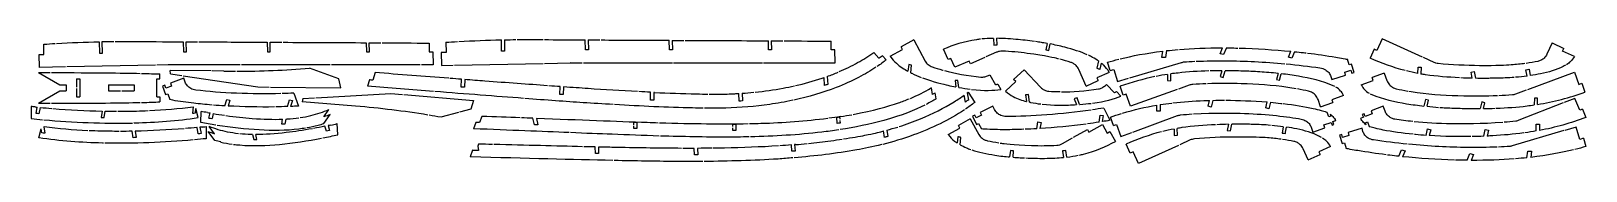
# Model space of a CAD drawing. Header units: millimetres. Extents: x 2 to 1211, y 1 to 98.
import ezdxf

# ---------------------------------------------------------------- set-up
doc = ezdxf.new("R2010")
doc.units = ezdxf.units.MM
doc.layers.get('0').update_dxf_attribs({"linetype": 'CONTINUOUS'})

msp = doc.modelspace()

# ---------------------------------------------------------------- linework, layer by layer
for p, q in [((368, 88.3), (367.9, 97.2)), ((370.2, 97.3), (370.4, 88.4)), ((433.3, 89.4), (433.1, 97.2)), ((435.4, 97.2), (435.5, 89.4)), ((498.6, 89.4), (498.4, 96.9)), ((500.7, 96.8), (500.9, 89.4)), ((688.5, 97.2), (678.7, 91.8)), ((688.5, 97.2), (697.5, 80.7)), ((750.5, 98.3), (750.7, 93.2)), ((753.3, 93.3), (753.1, 98.4)), ((1052.8, 98.1), (1048.7, 89)), ((1084, 83.8), (1052.8, 98.1)), ((8.7, 75.7), (8.5, 85.9)), ((8.5, 85.9), (12.2, 85.9)), ((12.2, 85.9), (12.1, 93.8)), ((55.2, 95.7), (55.4, 86.8)), ((55.4, 86.8), (57.7, 86.9)), ((57.7, 86.9), (57.5, 95.8)), ((120.5, 95.7), (120.6, 87.9)), ((120.6, 87.9), (122.9, 87.9)), ((122.9, 87.9), (122.7, 95.7)), ((185.8, 95.4), (186, 87.9)), ((186, 87.9), (188.2, 87.9)), ((188.2, 87.9), (188.1, 95.4)), ((262.8, 95), (263, 87.9)), ((263, 87.9), (265.2, 87.9)), ((265.2, 87.9), (265.1, 95)), ((311.6, 94.7), (311.7, 87.9)), ((311.7, 87.9), (314.5, 87.9)), ((314.5, 87.9), (314.8, 77.8)), ((321.1, 87.4), (321.3, 77.2)), ((324.9, 87.4), (321.1, 87.4)), ((324.7, 95.3), (324.9, 87.4)), ((370.4, 88.4), (368, 88.3)), ((435.5, 89.4), (433.3, 89.4)), ((500.9, 89.4), (498.6, 89.4)), ((575.6, 89.4), (575.5, 96.5)), ((577.9, 89.4), (575.6, 89.4)), ((577.7, 96.5), (577.9, 89.4)), ((624.3, 89.4), (624.2, 96.2)), ((627.2, 89.4), (624.3, 89.4)), ((627.4, 79.3), (627.2, 89.4)), ((661.5, 82.9), (657.4, 87.3)), ((667.2, 81.7), (664.2, 84.9)), ((670.2, 84.5), (679.8, 89.7)), ((679.8, 89.7), (678.7, 91.8)), ((715.2, 81.8), (711.6, 89.9)), ((752.9, 87.5), (744.7, 83.9)), ((792.2, 94.4), (791.1, 89.5)), ((793.6, 89), (794.7, 94)), ((881.5, 83.6), (882.2, 88.4)), ((885.1, 88.8), (884.4, 83.5)), ((926.7, 86.4), (928.6, 91)), ((929.4, 85.7), (926.7, 86.4)), ((931.6, 90.9), (929.4, 85.7)), ((979.9, 83.7), (981.8, 88.3)), ((984.7, 88), (982.6, 83)), ((1046.5, 90), (1043.3, 83)), ((1048.7, 89), (1046.5, 90)), ((1184.9, 94.8), (1180.9, 86.1)), ((1184.9, 94.8), (1194.1, 90.6)), ((1193.1, 88.5), (1194.1, 90.6)), ((1202.3, 84.3), (1193.1, 88.5)), ((28.9, 76.2), (8.7, 75.7)), ((98.9, 77.6), (29.9, 76.2)), ((108.9, 77.8), (99.9, 77.6)), ((164.8, 77.8), (109.1, 77.8)), ((142.1, 73), (110.3, 73.4)), ((110.6, 70.7), (110.3, 73.4)), ((152.1, 72.9), (143.1, 73)), ((234.8, 77.8), (165.8, 77.8)), ((241.4, 66.8), (218.7, 75.2)), ((304.8, 77.8), (235.8, 77.8)), ((314.8, 77.8), (305.8, 77.8)), ((321.3, 77.2), (330.3, 77.4)), ((331.3, 77.4), (400.3, 78.9)), ((401.3, 78.9), (421.6, 79.3)), ((421.8, 79.3), (430.8, 79.3)), ((431.8, 79.3), (500.8, 79.3)), ((501.8, 79.3), (570.8, 79.3)), ((571.8, 79.3), (627.4, 79.3)), ((684.6, 78), (684, 72.8)), ((686.2, 71.6), (686.9, 77.5)), ((717.4, 82.8), (715.2, 81.8)), ((720.5, 75.9), (717.4, 82.8)), ((731.6, 80.7), (720.5, 75.9)), ((732.6, 78.6), (731.6, 80.7)), ((743.8, 83.5), (732.6, 78.6)), ((774.4, 74), (766.2, 66.4)), ((774.4, 74), (787.2, 60.3)), ((822.5, 61.3), (816.8, 74.2)), ((832.1, 80.8), (830.9, 75.1)), ((833.4, 74.4), (834.4, 79.1)), ((841.3, 73.4), (839.3, 79.8)), ((841.3, 73.4), (844, 74.2)), ((844, 74.2), (847, 64.7)), ((856.6, 67.6), (896.7, 79.5)), ((884.4, 83.5), (881.5, 83.6)), ((897.7, 79.8), (898.3, 80)), ((928, 73.2), (926.7, 68.6)), ((929.2, 68), (930.6, 73.2)), ((982.6, 83), (979.9, 83.7)), ((1023.6, 72), (1028.5, 73.5)), ((1027.1, 77.8), (1025.7, 82.1)), ((1028.8, 78.3), (1027.1, 77.8)), ((1028.5, 73.5), (1029.2, 71.3)), ((1030.9, 71.8), (1028.8, 78.3)), ((1080.4, 71.1), (1080.7, 76)), ((1080.7, 76), (1083.2, 75.9)), ((1083.2, 75.9), (1082.9, 70.6)), ((1093.1, 79.6), (1084.9, 83.4)), ((1165.4, 69), (1164.5, 73.9)), ((1167, 74.4), (1167.9, 69.4)), ((8, 71.7), (24.5, 62.1)), ((24.5, 62.1), (29.5, 62.1)), ((29.5, 62.1), (29.5, 57.5)), ((37.5, 66.8), (40, 66.8)), ((37.5, 66.8), (37.5, 60.3)), ((40, 66.8), (40, 52.9)), ((62.4, 62.1), (82.3, 62.1)), ((62.4, 62.1), (62.4, 57.5)), ((82.3, 62.1), (82.3, 57.5)), ((100, 52.9), (100, 66.8)), ((100, 66.8), (102.4, 66.8)), ((102.4, 66.8), (102.4, 70.7)), ((106.1, 61.9), (104.3, 61.2)), ((104.3, 61.2), (106.8, 54.6)), ((106.9, 59.6), (106.1, 61.9)), ((111.3, 61.3), (106.9, 59.6)), ((120.9, 67.3), (110.5, 63.5)), ((110.5, 63.5), (111.3, 61.3)), ((110.6, 70.7), (119.5, 69.4)), ((120.5, 69.2), (178.4, 60.6)), ((122, 64.3), (120.9, 67.3)), ((178.4, 60.6), (187.4, 60.5)), ((188.4, 60.5), (243, 59.8)), ((243, 59.8), (241.4, 66.8)), ((265.2, 66.1), (263.8, 61.1)), ((269.7, 71.7), (268, 65.9)), ((336.6, 60.5), (336.9, 66.5)), ((339.4, 66.3), (339.1, 60.3)), ((413.4, 54.8), (413.7, 60.8)), ((416.2, 60.6), (415.9, 54.6)), ((619, 61.7), (618.8, 67.9)), ((621.3, 68.8), (621.6, 62.5)), ((720.6, 65.5), (721.2, 60.6)), ((723.6, 60.2), (722.9, 65.7)), ((746.6, 69.6), (747.7, 70.1)), ((747.7, 70.1), (752, 62.2)), ((753.8, 62.8), (756.2, 58.5)), ((759.8, 57.2), (767.8, 64.7)), ((767.8, 64.7), (766.2, 66.4)), ((822.5, 61.3), (832, 65.6)), ((840.6, 71.9), (831, 67.7)), ((831, 67.7), (832, 65.6)), ((837.5, 61.7), (838.4, 62.6)), ((838.4, 62.6), (844.6, 55.9)), ((847, 64.7), (855.6, 67.3)), ((851.4, 54.2), (849, 61.1)), ((885.9, 70.3), (885.8, 65.5)), ((885.8, 65.5), (888.3, 65.4)), ((888.3, 65.4), (888.4, 70.7)), ((902.8, 61.9), (894.3, 58.9)), ((926.7, 68.6), (929.2, 68)), ((971.8, 71.1), (970.5, 66.4)), ((970.5, 66.4), (972.9, 65.8)), ((972.9, 65.8), (974.3, 70.8)), ((1012.8, 68.7), (1013.5, 66.4)), ((1013.5, 66.4), (1024.3, 69.7)), ((1024.3, 69.7), (1023.6, 72)), ((1029.2, 71.3), (1030.9, 71.8)), ((1036.5, 62.2), (1045.8, 65.6)), ((1054.3, 71.3), (1045, 67.9)), ((1045.8, 65.6), (1045, 67.9)), ((1054.3, 71.3), (1056.4, 65.5)), ((1121.9, 72), (1124.4, 72.5)), ((1122.8, 67.3), (1121.9, 72)), ((1124.4, 72.5), (1125.4, 67.3)), ((1166, 58.7), (1202.2, 72)), ((1202.2, 72), (1205.7, 62.6)), ((1205.7, 62.6), (1207.9, 63.4)), ((1207.9, 63.4), (1210.4, 56.5)), ((8, 48), (24.5, 57.5)), ((24.5, 57.5), (29.5, 57.5)), ((37.5, 59.3), (37.5, 52.9)), ((37.5, 52.9), (40, 52.9)), ((62.4, 57.5), (71.8, 57.5)), ((72.8, 57.5), (82.3, 57.5)), ((100, 52.9), (102.4, 52.9)), ((102.4, 52.9), (102.4, 49)), ((106.8, 54.6), (108.4, 55.1)), ((108.4, 55.1), (110, 50.7)), ((152.8, 45.8), (154.4, 50.9)), ((154.4, 50.9), (156.7, 50.4)), ((156.7, 50.4), (155.3, 45.7)), ((201.5, 45.3), (203.1, 50.6)), ((203.1, 50.6), (205.4, 50.1)), ((205.4, 50.1), (204, 45.4)), ((206.5, 55.8), (210.1, 45.7)), ((213.5, 51.7), (212.9, 49)), ((254.5, 45.6), (212.9, 49)), ((213.5, 51.7), (222.5, 52.2)), ((223.5, 52.2), (282, 55.4)), ((282, 55.4), (290.9, 54.6)), ((291.9, 54.6), (346.3, 50.1)), ((346.3, 50.1), (344, 43.3)), ((483.8, 50.4), (483.7, 56.4)), ((486.3, 56.3), (486.3, 50.3)), ((552.8, 49.5), (552.6, 55.5)), ((555.1, 55.7), (555.4, 49.7)), ((703, 54.7), (702.3, 60)), ((705.9, 51.4), (705.3, 56)), ((728.7, 48.8), (727.8, 54.2)), ((730.1, 55.9), (731, 50.4)), ((730.9, 56.5), (736, 48.5)), ((775.4, 54.5), (776.1, 49.3)), ((778.5, 48.7), (777.7, 54.6)), ((813.3, 51.4), (815.1, 46.8)), ((817.5, 46.9), (815.5, 52.1)), ((846.2, 57), (849.5, 53.4)), ((853.7, 55), (851.4, 54.2)), ((857, 45.6), (853.7, 55)), ((893.3, 58.6), (857, 45.6)), ((917.4, 45.5), (918.6, 50.1)), ((921.2, 50.1), (919.8, 44.9)), ((962.2, 44.2), (963.4, 48.9)), ((966, 48.6), (964.6, 43.6)), ((1004.9, 45), (1002.9, 50.8)), ((1022.8, 53.9), (1013.5, 50.6)), ((1013.5, 50.6), (1014.3, 48.4)), ((1086.5, 50.8), (1085.2, 45.7)), ((1088.9, 50.2), (1086.5, 50.8)), ((1087.7, 45.5), (1088.9, 50.2)), ((1130.3, 49), (1128.9, 43.8)), ((1132.7, 48.3), (1130.3, 49)), ((1156.6, 55.2), (1165.1, 58.3)), ((1171.1, 51.9), (1171, 46.6)), ((1173.6, 51.8), (1171.1, 51.9)), ((1173.5, 47), (1173.6, 51.8)), ((1202.7, 51.7), (1194.3, 48.5)), ((1206.4, 42.4), (1202.7, 51.7)), ((2.2, 45.3), (2.2, 36)), ((6, 39.9), (7, 44.8)), ((9.3, 44.6), (8.3, 39.7)), ((57.4, 41.8), (56.7, 36.8)), ((59, 36.8), (59.7, 41.7)), ((128.3, 45.2), (127.7, 40.1)), ((130, 40.4), (130.4, 43.8)), ((132.2, 36.7), (130.4, 43.8)), ((134.2, 32.9), (134.3, 41.5)), ((140.4, 36.4), (141.3, 40.3)), ((143.8, 39.8), (142.9, 36)), ((229.8, 37.2), (233.8, 43.1)), ((229.9, 32.2), (234.7, 39.2)), ((334.4, 40.7), (320.7, 37.1)), ((344, 43.3), (335.3, 41)), ((352.6, 37.7), (350.8, 32.8)), ((629, 32.2), (628.6, 37)), ((630.9, 37.3), (631, 35.4)), ((631.6, 37.5), (631.5, 37.5)), ((735.9, 38.6), (734.2, 37.8)), ((734.2, 37.8), (737.4, 31.4)), ((737, 36.5), (735.9, 38.6)), ((741.2, 38.6), (737, 36.5)), ((750, 45.7), (740.1, 40.7)), ((740.1, 40.7), (741.2, 38.6)), ((751.4, 42.9), (750, 45.7)), ((832.6, 33.2), (833.6, 38.6)), ((833.6, 38.6), (835.9, 38.4)), ((835.9, 38.4), (835.1, 33.6)), ((836.3, 44.1), (841.1, 34.6)), ((843.9, 30.5), (841.5, 37)), ((859, 25.5), (893.5, 38.3)), ((877.6, 41.6), (877.6, 46.4)), ((880.1, 41.6), (877.6, 41.6)), ((880.1, 46.8), (880.1, 41.6)), ((919.8, 44.9), (917.4, 45.5)), ((964.6, 43.6), (962.2, 44.2)), ((1004.9, 45), (1014.3, 48.4)), ((1011.3, 37.2), (1010, 40.8)), ((1012.9, 37.8), (1011.3, 37.2)), ((1012.4, 39.4), (1012.9, 37.8)), ((1038.2, 37), (1036, 36.1)), ((1038.7, 39.7), (1037.3, 39.2)), ((1037.3, 39.2), (1038.2, 37)), ((1039.5, 37.5), (1038.7, 39.7)), ((1045.1, 39.7), (1039.5, 37.5)), ((1053.5, 45.5), (1044.3, 41.9)), ((1044.3, 41.9), (1045.1, 39.7)), ((1055, 41.7), (1053.5, 45.5)), ((1131.5, 43.8), (1132.7, 48.3)), ((1193.4, 48.1), (1159.1, 34.6)), ((1208.6, 43.3), (1206.4, 42.4)), ((1208.6, 43.3), (1211.1, 36.9)), ((8.3, 21), (10.1, 28.1)), ((10.5, 24.8), (10.1, 28.1)), ((12.2, 29.6), (12.8, 24.5)), ((81.5, 21.1), (80.7, 26.1)), ((83, 26.1), (83.8, 21.2)), ((132.2, 24.1), (131.2, 29)), ((133.5, 29.2), (134.5, 24.3)), ((138.2, 29.7), (138.3, 20.3)), ((145, 19), (139.9, 25.9)), ((144.9, 24.1), (140.7, 29.8)), ((197.1, 31.5), (197.7, 35.5)), ((200.3, 35.6), (199.6, 31.6)), ((225.3, 30.7), (225.3, 30.8)), ((231.8, 26.2), (230.7, 30)), ((233.2, 30.5), (234.3, 26.7)), ((240.6, 23.4), (240.2, 32)), ((348, 32.9), (346.1, 28)), ((393.5, 31.2), (392.4, 36.2)), ((395.1, 36.1), (396.2, 31.1)), ((470.8, 31.2), (470.8, 33.1)), ((470.8, 28.3), (470.8, 30.2)), ((473.1, 33), (473.1, 28.2)), ((547.8, 29.7), (547.8, 31.6)), ((547.8, 26.8), (547.8, 28.7)), ((550.1, 31.6), (550.1, 26.8)), ((631.1, 34.4), (631.2, 32.5)), ((665.8, 21.3), (665, 26.3)), ((667.5, 26.9), (668.3, 22)), ((715.3, 23.5), (724.4, 28.6)), ((732.3, 35.8), (723.2, 30.7)), ((724.4, 28.6), (723.2, 30.7)), ((732.3, 35.8), (739.2, 23.6)), ((737.4, 31.4), (739, 32.2)), ((739, 32.2), (741.1, 27.9)), ((784.2, 28), (785.1, 33.3)), ((785.1, 33.3), (787.5, 33)), ((787.5, 33), (786.6, 28.2)), ((812.8, 21.4), (823.5, 27.4)), ((823.5, 27.4), (824.6, 25.4)), ((824.6, 25.4), (835.2, 31.3)), ((835.2, 31.3), (838.9, 24.7)), ((838.9, 24.7), (841.1, 25.9)), ((841.1, 25.9), (845.4, 18.2)), ((843.9, 30.5), (846.1, 31.4)), ((846.1, 31.4), (849.6, 22)), ((849.6, 22), (858, 25.1)), ((890.9, 27.8), (891.1, 22.9)), ((893.6, 23), (893.4, 28.3)), ((933.2, 31.5), (932.3, 26.8)), ((932.3, 26.8), (934.8, 26.3)), ((934.8, 26.3), (935.8, 31.5)), ((975.9, 29.6), (974.9, 24.7)), ((977.4, 24.2), (978.4, 29.3)), ((997.5, 29.2), (998.9, 25.3)), ((998.9, 25.3), (1008.2, 28.7)), ((1007.4, 31), (1013, 33)), ((1008.2, 28.7), (1007.4, 31)), ((1013, 33), (1013.8, 30.8)), ((1013.8, 30.8), (1015.2, 31.3)), ((1014.4, 33.6), (1016.6, 34.4)), ((1015.2, 31.3), (1014.4, 33.6)), ((1037.1, 28.4), (1026.2, 25.1)), ((1026.2, 25.1), (1026.9, 22.8)), ((1037.8, 26), (1037.1, 28.4)), ((1039.7, 32.7), (1041.3, 33.3)), ((1040.3, 31.2), (1039.7, 32.7)), ((1041.3, 33.3), (1042.7, 29.8)), ((1086.9, 22.8), (1088.1, 27.9)), ((1088.1, 27.9), (1090.5, 27.3)), ((1090.5, 27.3), (1089.4, 22.7)), ((1131.7, 22.2), (1132.9, 27.5)), ((1132.9, 27.5), (1135.4, 26.9)), ((1135.4, 26.9), (1134.3, 22.3)), ((1194, 26.6), (1153.8, 14.7)), ((1172.6, 31.5), (1175.1, 31.6)), ((1172.6, 26.3), (1172.6, 31.5)), ((1175.1, 31.6), (1175.1, 26.7)), ((1203.6, 29.4), (1194.9, 26.8)), ((1206.5, 19.8), (1203.6, 29.4)), ((149.7, 17.7), (149.6, 17.8)), ((174.4, 23.6), (175.3, 19.6)), ((177.8, 19.6), (177, 23.5)), ((350.1, 16.1), (349.5, 14.4)), ((349.5, 14.4), (350.2, 11.2)), ((441, 8.9), (440.9, 13.9)), ((443.4, 13.8), (443.5, 8.9)), ((518, 7.8), (517.9, 12.8)), ((520.4, 12.8), (520.5, 7.8)), ((593.8, 10.5), (593.4, 15.5)), ((595.9, 15.7), (596.4, 10.7)), ((722.7, 21.8), (722.2, 17)), ((724.6, 15.6), (725.2, 21.3)), ((804.1, 16.5), (811.9, 20.9)), ((856.9, 9), (853.8, 16)), ((894.4, 15.1), (863.2, 0.9)), ((891.1, 22.9), (893.6, 23)), ((903.5, 19.3), (895.3, 15.5)), ((995.2, 3.8), (991.3, 12.5)), ((1012.7, 14.3), (1003.5, 10.1)), ((1021.3, 23.5), (1019.7, 23)), ((1019.7, 23), (1021.7, 16.5)), ((1022, 21.3), (1021.3, 23.5)), ((1021.7, 16.5), (1023.4, 17)), ((1026.9, 22.8), (1022, 21.3)), ((1023.4, 17), (1024.8, 12.7)), ((1152.8, 14.5), (1152.2, 14.3)), ((1209.2, 20.6), (1206.5, 19.8)), ((1209.2, 20.6), (1211.2, 14.2)), ((345.5, 11.3), (343.7, 6.1)), ((763.7, 11.1), (763.1, 6.1)), ((765.7, 5.9), (766.2, 10.8)), ((804.3, 10.7), (805, 5.7)), ((807.5, 6), (806.8, 11.1)), ((859.1, 10), (856.9, 9)), ((863.2, 0.9), (859.1, 10)), ((995.2, 3.8), (1004.5, 7.9)), ((1003.5, 10.1), (1004.5, 7.9)), ((1065.7, 6.6), (1067.8, 11.6)), ((1067.8, 11.6), (1070.6, 10.9)), ((1070.6, 10.9), (1068.6, 6.3)), ((1118.9, 3.5), (1121, 8.7)), ((1121, 8.7), (1123.7, 8)), ((1123.7, 8), (1121.9, 3.4)), ((1165.3, 5.5), (1166, 10.7)), ((1166, 10.7), (1168.9, 10.6)), ((1168.9, 10.6), (1168.3, 5.8))]:
    msp.add_line(p, q)
for centre, radius, start, end in [((109.1, 67.9), 9.94, 90, 91.1836), ((161.4, 774), 701.2, 269.2408, 269.9762), ((161.4, 774), 701.2, 270.0579, 274.6899), ((421.8, 69.4), 9.94, 90, 91.1836), ((197.7, -653.3), 701.2, 80.7199, 85.3519), ((197.7, -653.3), 701.2, 79.9028, 80.6382)]:
    msp.add_arc(centre, radius, start, end)
for points, knots in [([(334.7, 95.9), (345.7, 96.6), (356.8, 97), (367.8, 97.2), (367.8, 97.2), (367.8, 97.2), (367.9, 97.2)], [1.370149, 1.370149, 1.370149, 1.370149, 4.686473, 4.686473, 4.686473, 4.692476, 4.692476, 4.692476, 4.692476]), ([(370.2, 97.3), (370.2, 97.3), (370.2, 97.3), (370.2, 97.3), (373.2, 97.3), (376.2, 97.4), (379.2, 97.4)], [4.9237108, 4.9237108, 4.9237108, 4.9237108, 4.9297315, 4.9297315, 4.9297315, 5.8243132, 5.8243132, 5.8243132, 5.8243132]), ([(380.2, 97.4), (380.4, 97.4), (380.6, 97.4), (380.7, 97.4), (382.5, 97.4), (384.2, 97.4), (386, 97.4), (387.2, 97.4), (388.4, 97.4), (389.6, 97.4), (390.2, 97.4), (390.7, 97.4), (391.2, 97.4), (391.3, 97.4), (391.3, 97.4), (391.3, 97.4)], [5.924381, 5.924381, 5.924381, 5.924381, 5.981357, 5.981357, 5.981357, 6.507169, 6.507169, 6.507169, 6.87198, 6.87198, 6.87198, 7.032982, 7.032982, 7.032982, 7.037049, 7.037049, 7.037049, 7.037049]), ([(391.3, 97.4), (392.6, 97.4), (395.3, 97.4), (395.5, 97.4), (397, 97.4), (398.6, 97.4), (400.3, 97.4)], [0.039671, 0.039671, 0.039671, 0.039671, 0.312065, 0.312065, 0.312065, 1.78162, 1.78162, 1.78162, 1.78162]), ([(401.3, 97.4), (409.9, 97.3), (420.6, 97.3), (433, 97.2), (433.1, 97.2), (433.1, 97.2), (433.1, 97.2)], [2.073498, 2.073498, 2.073498, 2.073498, 9.538131, 9.538131, 9.538131, 9.549833, 9.549833, 9.549833, 9.549833]), ([(435.4, 97.2), (435.4, 97.2), (435.4, 97.2), (435.4, 97.2), (438.3, 97.2), (441.3, 97.2), (444.4, 97.1)], [10.003186, 10.003186, 10.003186, 10.003186, 10.015293, 10.015293, 10.015293, 11.721419, 11.721419, 11.721419, 11.721419]), ([(445.4, 97.1), (461.1, 97.1), (478.9, 97), (498.4, 96.9), (498.4, 96.9), (498.4, 96.9), (498.4, 96.9)], [11.90639, 11.90639, 11.90639, 11.90639, 20.588195, 20.588195, 20.588195, 20.596893, 20.596893, 20.596893, 20.596893]), ([(500.7, 96.8), (500.7, 96.8), (500.8, 96.8), (500.8, 96.8), (503.7, 96.8), (506.7, 96.8), (509.7, 96.8)], [20.932275, 20.932275, 20.932275, 20.932275, 20.941374, 20.941374, 20.941374, 22.246948, 22.246948, 22.246948, 22.246948]), ([(510.7, 96.8), (531, 96.7), (552.8, 96.6), (575.4, 96.5), (575.4, 96.5), (575.5, 96.5), (575.5, 96.5)], [22.391186, 22.391186, 22.391186, 22.391186, 31.154754, 31.154754, 31.154754, 31.162293, 31.162293, 31.162293, 31.162293]), ([(740.5, 97.7), (739.4, 97.6), (738.3, 97.5), (737.3, 97.3), (727.5, 95.9), (719.1, 93.2), (711.6, 89.9)], [8.620615, 8.620615, 8.620615, 8.620615, 9.195229, 9.195229, 9.195229, 14.668476, 14.668476, 14.668476, 14.668476]), ([(782.3, 96), (777.5, 96.6), (772.6, 97.2), (767.8, 97.6), (762.1, 98.1), (757.3, 98.3), (753.1, 98.4)], [3.928014, 3.928014, 3.928014, 3.928014, 5.260459, 5.260459, 5.260459, 6.814578, 6.814578, 6.814578, 6.814578]), ([(12.1, 93.8), (12.1, 93.8), (12.1, 93.8), (12.1, 93.8), (15.1, 94), (18.1, 94.2), (21, 94.4)], [0.3692847, 0.3692847, 0.3692847, 0.3692847, 0.3750082, 0.3750082, 0.3750082, 1.2700934, 1.2700934, 1.2700934, 1.2700934]), ([(22, 94.4), (33.1, 95.1), (44.1, 95.5), (55.2, 95.7), (55.2, 95.7), (55.2, 95.7), (55.2, 95.7)], [1.370149, 1.370149, 1.370149, 1.370149, 4.686473, 4.686473, 4.686473, 4.692476, 4.692476, 4.692476, 4.692476]), ([(57.5, 95.8), (57.6, 95.8), (57.6, 95.8), (57.6, 95.8), (60.6, 95.8), (63.6, 95.9), (66.5, 95.9)], [4.9237108, 4.9237108, 4.9237108, 4.9237108, 4.9297315, 4.9297315, 4.9297315, 5.8243132, 5.8243132, 5.8243132, 5.8243132]), ([(67.5, 95.9), (67.7, 95.9), (67.9, 95.9), (68.1, 95.9), (69.9, 95.9), (71.6, 95.9), (73.4, 95.9), (74.6, 95.9), (75.8, 95.9), (77, 95.9), (77.5, 95.9), (78.1, 95.9), (78.6, 95.9), (78.6, 95.9), (78.6, 95.9), (78.7, 95.9)], [5.924381, 5.924381, 5.924381, 5.924381, 5.981357, 5.981357, 5.981357, 6.507169, 6.507169, 6.507169, 6.87198, 6.87198, 6.87198, 7.032982, 7.032982, 7.032982, 7.037049, 7.037049, 7.037049, 7.037049]), ([(78.7, 95.9), (80, 95.9), (82.6, 95.9), (82.9, 95.9), (92.3, 95.8), (105, 95.8), (120.4, 95.7), (120.4, 95.7), (120.4, 95.7), (120.5, 95.7)], [0.039671, 0.039671, 0.039671, 0.039671, 0.312065, 0.312065, 0.312065, 9.538131, 9.538131, 9.538131, 9.549833, 9.549833, 9.549833, 9.549833]), ([(122.7, 95.7), (122.8, 95.7), (122.8, 95.7), (122.8, 95.7), (125.7, 95.7), (128.7, 95.7), (131.7, 95.6)], [10.003186, 10.003186, 10.003186, 10.003186, 10.015293, 10.015293, 10.015293, 11.721419, 11.721419, 11.721419, 11.721419]), ([(132.7, 95.6), (148.4, 95.6), (166.3, 95.5), (185.8, 95.4), (185.8, 95.4), (185.8, 95.4), (185.8, 95.4)], [11.90639, 11.90639, 11.90639, 11.90639, 20.588195, 20.588195, 20.588195, 20.596893, 20.596893, 20.596893, 20.596893]), ([(188.1, 95.4), (188.1, 95.4), (188.1, 95.4), (188.1, 95.4), (191.1, 95.3), (194.1, 95.3), (197.1, 95.3)], [20.932275, 20.932275, 20.932275, 20.932275, 20.941374, 20.941374, 20.941374, 22.246948, 22.246948, 22.246948, 22.246948]), ([(198.1, 95.3), (218.4, 95.2), (240.1, 95.1), (262.8, 95), (262.8, 95), (262.8, 95), (262.8, 95)], [22.391186, 22.391186, 22.391186, 22.391186, 31.154754, 31.154754, 31.154754, 31.162293, 31.162293, 31.162293, 31.162293]), ([(265.1, 95), (265.1, 95), (265.1, 95), (265.2, 95), (268.1, 94.9), (271.1, 94.9), (274.1, 94.9)], [31.453525, 31.453525, 31.453525, 31.453525, 31.461442, 31.461442, 31.461442, 32.605191, 32.605191, 32.605191, 32.605191]), ([(275.1, 94.9), (287.1, 94.8), (299.2, 94.8), (311.5, 94.7), (311.5, 94.7), (311.5, 94.7), (311.6, 94.7)], [32.732493, 32.732493, 32.732493, 32.732493, 37.294849, 37.294849, 37.294849, 37.302085, 37.302085, 37.302085, 37.302085]), ([(324.7, 95.3), (324.7, 95.3), (324.7, 95.3), (324.8, 95.3), (327.7, 95.5), (330.7, 95.7), (333.7, 95.9)], [0.3692847, 0.3692847, 0.3692847, 0.3692847, 0.3750082, 0.3750082, 0.3750082, 1.2700934, 1.2700934, 1.2700934, 1.2700934]), ([(577.7, 96.5), (577.8, 96.5), (577.8, 96.5), (577.8, 96.5), (580.8, 96.4), (583.7, 96.4), (586.7, 96.4)], [31.453525, 31.453525, 31.453525, 31.453525, 31.461442, 31.461442, 31.461442, 32.605191, 32.605191, 32.605191, 32.605191]), ([(587.7, 96.4), (599.7, 96.3), (611.8, 96.3), (624.1, 96.2), (624.2, 96.2), (624.2, 96.2), (624.2, 96.2)], [32.732493, 32.732493, 32.732493, 32.732493, 37.294849, 37.294849, 37.294849, 37.302085, 37.302085, 37.302085, 37.302085]), ([(750.7, 93.2), (750.7, 93.2), (750.7, 93.2), (750.8, 93.2), (751.6, 93.3), (752.4, 93.3), (753.2, 93.3), (753.2, 93.3), (753.2, 93.3), (753.3, 93.3)], [-0.0059765, -0.0059765, -0.0059765, -0.0059765, 0, 0, 0, 0.2443708, 0.2443708, 0.2443708, 0.2503968, 0.2503968, 0.2503968, 0.2503968]), ([(757.3, 88.4), (756.6, 88.4), (755.8, 88.4), (755.1, 88.2), (754.3, 88.1), (753.6, 87.8), (752.9, 87.5)], [0, 0, 0, 0, 0.2258734, 0.2258734, 0.2258734, 0.4520113, 0.4520113, 0.4520113, 0.4520113]), ([(801, 82.4), (800.7, 82.5), (800.3, 82.6), (799.9, 82.7), (798.8, 82.9), (791.5, 84.8), (776.8, 86.7), (770.5, 87.5), (763.9, 88.2), (757.3, 88.4)], [1.6716386, 1.6716386, 1.6716386, 1.6716386, 1.7479192, 1.7479192, 1.7479192, 1.9889041, 1.9889041, 1.9889041, 2.0929794, 2.0929794, 2.0929794, 2.0929794]), ([(792.2, 94.4), (790.3, 94.8), (788.8, 95), (787.8, 95.1), (786.3, 95.4), (784.8, 95.6), (783.3, 95.8)], [3.1374818, 3.1374818, 3.1374818, 3.1374818, 3.4223477, 3.4223477, 3.4223477, 3.8368409, 3.8368409, 3.8368409, 3.8368409]), ([(791.1, 89.5), (791.1, 89.5), (791.2, 89.5), (791.2, 89.5), (792, 89.3), (792.8, 89.2), (793.6, 89), (793.6, 89), (793.6, 89), (793.6, 89)], [-0.0058802, -0.0058802, -0.0058802, -0.0058802, 0, 0, 0, 0.2433618, 0.2433618, 0.2433618, 0.2494866, 0.2494866, 0.2494866, 0.2494866]), ([(823.4, 85.6), (818.3, 87.9), (812.3, 89.8), (806.1, 91.4), (801.9, 92.5), (797.9, 93.4), (794.7, 94)], [1.968543, 1.968543, 1.968543, 1.968543, 2.590947, 2.590947, 2.590947, 3.019401, 3.019401, 3.019401, 3.019401]), ([(832.1, 80.8), (830.9, 81.6), (829.3, 82.6), (827.5, 83.6), (826.5, 84.2), (825.4, 84.7), (824.3, 85.2)], [1.5325549, 1.5325549, 1.5325549, 1.5325549, 1.7918494, 1.7918494, 1.7918494, 1.9308214, 1.9308214, 1.9308214, 1.9308214]), ([(931.6, 90.9), (932.5, 90.9), (933.3, 90.9), (934.2, 90.9), (936.3, 90.9), (938.5, 90.9), (940.6, 90.8)], [6.0774, 6.0774, 6.0774, 6.0774, 6.1970939, 6.1970939, 6.1970939, 6.481038, 6.481038, 6.481038, 6.481038]), ([(984.7, 88), (987, 87.8), (989.3, 87.5), (991.6, 87.3), (992.3, 87.2), (993, 87.1), (993.7, 87)], [8.4335147, 8.4335147, 8.4335147, 8.4335147, 8.7433507, 8.7433507, 8.7433507, 8.8352157, 8.8352157, 8.8352157, 8.8352157]), ([(994.7, 86.9), (1002, 86), (1009.4, 85), (1016.7, 83.7), (1018.6, 83.4), (1020.6, 83.1), (1022.5, 82.8), (1024.9, 82.3), (1025.3, 82.2), (1025.7, 82.1), (1025.7, 82.1), (1025.7, 82.1), (1025.7, 82.1)], [8.879971, 8.879971, 8.879971, 8.879971, 9.876018, 9.876018, 9.876018, 10.138063, 10.138063, 10.138063, 10.468652, 10.468652, 10.468652, 10.494733, 10.494733, 10.494733, 10.494733]), ([(1180.9, 86.1), (1180.4, 84.9), (1179.6, 83.9), (1178.7, 83), (1178, 82.4), (1177.2, 81.8), (1176.4, 81.4), (1175.5, 80.9), (1174.6, 80.6), (1173.7, 80.4)], [0, 0, 0, 0, 0.3830417, 0.3830417, 0.3830417, 0.665578, 0.665578, 0.665578, 0.9496847, 0.9496847, 0.9496847, 0.9496847]), ([(659, 75.9), (651.1, 70.6), (641, 65.1), (628.3, 60.1), (617.7, 56), (606.6, 52.8), (595.3, 50.4)], [0.908568, 0.908568, 0.908568, 0.908568, 3.245026, 3.245026, 3.245026, 5.19876, 5.19876, 5.19876, 5.19876]), ([(663.1, 84), (662.6, 83.6), (662.1, 83.3), (661.6, 82.9), (661.6, 82.9), (661.5, 82.9), (661.5, 82.9)], [2.0232314, 2.0232314, 2.0232314, 2.0232314, 2.5295632, 2.5295632, 2.5295632, 2.5434771, 2.5434771, 2.5434771, 2.5434771]), ([(670.2, 84.5), (670.2, 84.5), (670.2, 84.5), (670.2, 84.4), (671.8, 82.2), (673.5, 80.4), (675, 79), (678, 76.3), (681.2, 74.3), (683.9, 72.8), (683.9, 72.8), (684, 72.8), (684, 72.8)], [0.238078, 0.238078, 0.238078, 0.238078, 0.245046, 0.245046, 0.245046, 1.100678, 1.100678, 1.100678, 2.748199, 2.748199, 2.748199, 2.764243, 2.764243, 2.764243, 2.764243]), ([(697.5, 80.7), (698.1, 79.6), (698.8, 78.7), (699.7, 78), (700.7, 77.2), (701.7, 76.6), (702.9, 76.2)], [0, 0, 0, 0, 0.3559475, 0.3559475, 0.3559475, 0.7202949, 0.7202949, 0.7202949, 0.7202949]), ([(702.9, 76.2), (705.4, 75.3), (708.1, 74.5), (710.9, 73.7), (711.1, 73.6), (711.3, 73.6), (711.5, 73.5)], [1.2429213, 1.2429213, 1.2429213, 1.2429213, 1.8734565, 1.8734565, 1.8734565, 1.9166699, 1.9166699, 1.9166699, 1.9166699]), ([(816.8, 74.2), (816.3, 75.4), (815.6, 76.4), (814.7, 77.3), (814.1, 77.8), (813.5, 78.3), (812.8, 78.7), (812.1, 79.1), (811.4, 79.4), (810.6, 79.7)], [0, 0, 0, 0, 0.3732872, 0.3732872, 0.3732872, 0.6065062, 0.6065062, 0.6065062, 0.8419296, 0.8419296, 0.8419296, 0.8419296]), ([(830.9, 75.1), (830.9, 75.1), (831, 75.1), (831, 75.1), (831.8, 74.8), (832.5, 74.6), (833.3, 74.4), (833.3, 74.4), (833.3, 74.4), (833.4, 74.4)], [-0.005547, -0.005547, -0.005547, -0.005547, 0, 0, 0, 0.2434983, 0.2434983, 0.2434983, 0.2499955, 0.2499955, 0.2499955, 0.2499955]), ([(840.6, 71.9), (839.3, 74.2), (837.7, 76), (836.2, 77.5), (835.8, 77.9), (835.2, 78.4), (834.4, 79.1)], [0.254856, 0.254856, 0.254856, 0.254856, 1.113538, 1.113538, 1.113538, 1.35154, 1.35154, 1.35154, 1.35154]), ([(918, 73), (909.9, 72.8), (901.8, 72.3), (894.1, 71.4), (892.2, 71.2), (890.3, 71), (888.4, 70.7)], [10.043442, 10.043442, 10.043442, 10.043442, 12.246499, 12.246499, 12.246499, 12.79113, 12.79113, 12.79113, 12.79113]), ([(898.3, 80), (898.3, 80), (898.3, 80), (898.3, 80), (901.2, 80.2), (904.2, 80.3), (907.2, 80.5)], [0.0338606, 0.0338606, 0.0338606, 0.0338606, 0.0345548, 0.0345548, 0.0345548, 0.9279027, 0.9279027, 0.9279027, 0.9279027]), ([(908.2, 80.5), (923.3, 81.2), (938.8, 81), (953.6, 80.3), (961.4, 79.9), (969.3, 79.3), (977.2, 78.6)], [1.026683, 1.026683, 1.026683, 1.026683, 5.50125, 5.50125, 5.50125, 7.854967, 7.854967, 7.854967, 7.854967]), ([(971.8, 71.1), (967, 71.6), (962.3, 72), (957.6, 72.3), (953.1, 72.6), (948.2, 72.8), (944.6, 72.9), (940, 73.1), (935.3, 73.1), (930.6, 73.2)], [5.400204, 5.400204, 5.400204, 5.400204, 6.517583, 6.517583, 6.517583, 7.578691, 7.578691, 7.578691, 8.894866, 8.894866, 8.894866, 8.894866]), ([(1004.4, 75.4), (1005.9, 75.2), (1007.3, 74.7), (1008.6, 73.9), (1009.6, 73.3), (1010.5, 72.6), (1011.2, 71.7), (1011.9, 70.8), (1012.4, 69.8), (1012.8, 68.7)], [0, 0, 0, 0, 0.444792, 0.444792, 0.444792, 0.791341, 0.791341, 0.791341, 1.128599, 1.128599, 1.128599, 1.128599]), ([(1096.2, 78.8), (1095.7, 78.8), (1095.2, 78.9), (1094.6, 79.1), (1094.1, 79.2), (1093.6, 79.4), (1093.1, 79.6)], [0, 0, 0, 0, 0.1624867, 0.1624867, 0.1624867, 0.3249665, 0.3249665, 0.3249665, 0.3249665]), ([(1163.8, 78.8), (1160.5, 78.4), (1156.9, 78), (1153.1, 77.7), (1148.7, 77.4), (1142.2, 77), (1128.4, 77.1), (1117.9, 77.2), (1106.8, 77.7), (1096.2, 78.8)], [1.372527, 1.372527, 1.372527, 1.372527, 2.016711, 2.016711, 2.016711, 2.773621, 2.773621, 2.773621, 3.349565, 3.349565, 3.349565, 3.349565]), ([(1164.5, 73.9), (1164.5, 73.9), (1164.5, 73.9), (1164.6, 73.9), (1165.3, 74.1), (1166.1, 74.3), (1166.9, 74.4), (1166.9, 74.4), (1167, 74.4), (1167, 74.4)], [-0.0059554, -0.0059554, -0.0059554, -0.0059554, 0, 0, 0, 0.2396062, 0.2396062, 0.2396062, 0.2456516, 0.2456516, 0.2456516, 0.2456516]), ([(1195.2, 77.4), (1194.7, 77.1), (1194.1, 76.8), (1193.4, 76.5), (1188.2, 73.8), (1182.2, 72), (1176, 70.8), (1173.4, 70.2), (1170.7, 69.8), (1167.9, 69.4)], [0.8431033, 0.8431033, 0.8431033, 0.8431033, 0.8933419, 0.8933419, 0.8933419, 1.3028488, 1.3028488, 1.3028488, 1.4764911, 1.4764911, 1.4764911, 1.4764911]), ([(1202.3, 84.3), (1201.5, 82.9), (1200.4, 81.5), (1199, 80.2), (1198.4, 79.6), (1197.5, 78.9), (1196, 77.9)], [0.2263086, 0.2263086, 0.2263086, 0.2263086, 0.6370684, 0.6370684, 0.6370684, 0.8125063, 0.8125063, 0.8125063, 0.8125063]), ([(8, 71.7), (8.1, 71.7), (8.1, 71.7), (8.2, 71.7), (11.2, 71.7), (14.2, 71.7), (17, 71.7)], [6.163157, 6.163157, 6.163157, 6.163157, 6.193177, 6.193177, 6.193177, 7.414397, 7.414397, 7.414397, 7.414397]), ([(88, 71.1), (93.7, 71), (98.3, 70.8), (102.3, 70.7), (102.3, 70.7), (102.4, 70.7), (102.4, 70.7)], [22.655711, 22.655711, 22.655711, 22.655711, 28.721359, 28.721359, 28.721359, 28.750546, 28.750546, 28.750546, 28.750546]), ([(130.2, 58.1), (128.8, 58.3), (127.5, 58.7), (126.3, 59.4), (125.3, 59.9), (124.4, 60.6), (123.7, 61.5), (122.9, 62.3), (122.4, 63.3), (122, 64.3)], [0, 0, 0, 0, 0.424231, 0.424231, 0.424231, 0.764218, 0.764218, 0.764218, 1.098451, 1.098451, 1.098451, 1.098451]), ([(268, 65.9), (268, 65.9), (268, 65.9), (268, 65.9), (267, 65.9), (266.1, 66), (265.2, 66.1)], [-44.9306721, -44.9306721, -44.9306721, -44.9306721, -44.9258077, -44.9258077, -44.9258077, -44.6495688, -44.6495688, -44.6495688, -44.6495688]), ([(339.1, 60.3), (339.1, 60.3), (339.1, 60.3), (339.1, 60.3), (338.3, 60.4), (337.5, 60.5), (336.7, 60.5), (336.7, 60.5), (336.6, 60.5), (336.6, 60.5)], [-51.8611497, -51.8611497, -51.8611497, -51.8611497, -51.8551206, -51.8551206, -51.8551206, -51.6228593, -51.6228593, -51.6228593, -51.6171838, -51.6171838, -51.6171838, -51.6171838]), ([(403.8, 61.5), (388.7, 62.6), (372.2, 63.8), (355.1, 65.1), (350, 65.5), (344.7, 65.9), (339.4, 66.3)], [-58.487279, -58.487279, -58.487279, -58.487279, -53.382436, -53.382436, -53.382436, -51.829222, -51.829222, -51.829222, -51.829222]), ([(596.7, 61.6), (603.6, 63.2), (610.5, 65.1), (617.2, 67.4), (617.7, 67.6), (618.3, 67.7), (618.8, 67.9)], [-20.582912, -20.582912, -20.582912, -20.582912, -14.927781, -14.927781, -14.927781, -14.497568, -14.497568, -14.497568, -14.497568]), ([(621.6, 62.5), (621.5, 62.5), (621.5, 62.5), (621.5, 62.5), (620.7, 62.2), (619.9, 62), (619.1, 61.7), (619.1, 61.7), (619.1, 61.7), (619, 61.7)], [14.2300725, 14.2300725, 14.2300725, 14.2300725, 14.2415162, 14.2415162, 14.2415162, 14.8975415, 14.8975415, 14.8975415, 14.9181049, 14.9181049, 14.9181049, 14.9181049]), ([(686.2, 71.6), (686.2, 71.6), (686.2, 71.6), (686.2, 71.6), (686.5, 71.5), (686.7, 71.3), (687, 71.2), (689.4, 70), (691.9, 69), (694.4, 68)], [3.259035, 3.259035, 3.259035, 3.259035, 3.268639, 3.268639, 3.268639, 3.478325, 3.478325, 3.478325, 5.562768, 5.562768, 5.562768, 5.562768]), ([(695.3, 67.7), (703.9, 64.4), (711.9, 62.6), (715.1, 61.9), (717.2, 61.4), (719.2, 61), (721.1, 60.6), (721.1, 60.6), (721.1, 60.6), (721.2, 60.6)], [5.82545, 5.82545, 5.82545, 5.82545, 13.056775, 13.056775, 13.056775, 17.793874, 17.793874, 17.793874, 17.860493, 17.860493, 17.860493, 17.860493]), ([(740.8, 68.3), (741.8, 68.2), (742.8, 68.3), (743.7, 68.5), (744.7, 68.7), (745.7, 69.1), (746.6, 69.6)], [0, 0, 0, 0, 0.3012879, 0.3012879, 0.3012879, 0.6061393, 0.6061393, 0.6061393, 0.6061393]), ([(752, 62.2), (752.3, 62.3), (752.6, 62.4), (752.9, 62.5), (753.2, 62.6), (753.5, 62.7), (753.8, 62.8), (753.8, 62.8), (753.8, 62.8), (753.8, 62.8)], [0.0050076, 0.0050076, 0.0050076, 0.0050076, 0.0964987, 0.0964987, 0.0964987, 0.1929744, 0.1929744, 0.1929744, 0.1980179, 0.1980179, 0.1980179, 0.1980179]), ([(832.2, 59.1), (833.2, 59.2), (834.1, 59.6), (835, 60), (835.9, 60.5), (836.8, 61.1), (837.5, 61.7)], [0, 0, 0, 0, 0.3012879, 0.3012879, 0.3012879, 0.6061393, 0.6061393, 0.6061393, 0.6061393]), ([(905.5, 62.5), (905, 62.5), (904.5, 62.4), (904.1, 62.3), (903.6, 62.2), (903.2, 62.1), (902.8, 61.9)], [0, 0, 0, 0, 0.1374449, 0.1374449, 0.1374449, 0.2748921, 0.2748921, 0.2748921, 0.2748921]), ([(985.8, 59.2), (983.7, 59.6), (981.5, 59.9), (979.4, 60.2), (967, 62), (955.5, 62.7), (943.1, 63.1), (934.6, 63.3), (925.8, 63.4), (917, 63.1)], [1.322848, 1.322848, 1.322848, 1.322848, 1.947663, 1.947663, 1.947663, 5.66388, 5.66388, 5.66388, 8.232065, 8.232065, 8.232065, 8.232065]), ([(1015.9, 60.9), (1015.5, 61.1), (1015.5, 61.1), (1014.7, 61.5), (1006.3, 65.2), (996.6, 67.3), (987.6, 68.9), (983.3, 69.7), (978.8, 70.3), (974.3, 70.8)], [1.761903, 1.761903, 1.761903, 1.761903, 1.973171, 1.973171, 1.973171, 4.152356, 4.152356, 4.152356, 5.203736, 5.203736, 5.203736, 5.203736]), ([(1036.5, 62.2), (1037.3, 60.7), (1038.1, 59.6), (1038.9, 58.7), (1040, 57.5), (1041.2, 56.5), (1042.6, 55.7)], [0.264542, 0.264542, 0.264542, 0.264542, 0.842211, 0.842211, 0.842211, 1.602509, 1.602509, 1.602509, 1.602509]), ([(1056.4, 65.5), (1056.9, 64.3), (1057.6, 63.2), (1058.5, 62.2), (1059.2, 61.4), (1060, 60.8), (1060.9, 60.3), (1061.8, 59.7), (1062.7, 59.4), (1063.7, 59.1)], [0, 0, 0, 0, 0.38948, 0.38948, 0.38948, 0.697268, 0.697268, 0.697268, 1.005364, 1.005364, 1.005364, 1.005364]), ([(1112.8, 67.7), (1104.2, 68.1), (1095, 68.8), (1086.5, 70), (1085.3, 70.2), (1084.1, 70.4), (1082.9, 70.6)], [2.5003034, 2.5003034, 2.5003034, 2.5003034, 2.8339703, 2.8339703, 2.8339703, 2.881746, 2.881746, 2.881746, 2.881746]), ([(1155.5, 68), (1150.8, 67.6), (1146.1, 67.4), (1141.6, 67.3), (1140, 67.3), (1138.6, 67.3), (1136.8, 67.3), (1133.7, 67.2), (1129.8, 67.2), (1125.4, 67.3)], [1.7347206, 1.7347206, 1.7347206, 1.7347206, 2.024162, 2.024162, 2.024162, 2.1318454, 2.1318454, 2.1318454, 2.3276983, 2.3276983, 2.3276983, 2.3276983]), ([(88, 48.5), (93.7, 48.6), (98.3, 48.8), (102.3, 49), (102.3, 49), (102.4, 49), (102.4, 49)], [22.655711, 22.655711, 22.655711, 22.655711, 28.721359, 28.721359, 28.721359, 28.750546, 28.750546, 28.750546, 28.750546]), ([(142.9, 46.5), (137.9, 46.9), (133.1, 47.4), (128.6, 47.9), (123.2, 48.5), (117.7, 49.3), (112.3, 50.2), (111.4, 50.4), (110.7, 50.5), (110.1, 50.7), (110.1, 50.7), (110, 50.7), (110, 50.7)], [6.782493, 6.782493, 6.782493, 6.782493, 8.408875, 8.408875, 8.408875, 10.360487, 10.360487, 10.360487, 10.710846, 10.710846, 10.710846, 10.716846, 10.716846, 10.716846, 10.716846]), ([(206.5, 55.8), (206.5, 55.8), (206.4, 55.8), (206.4, 55.8), (203.5, 55.6), (200.5, 55.5), (197.5, 55.4)], [0.0488274, 0.0488274, 0.0488274, 0.0488274, 0.0532541, 0.0532541, 0.0532541, 0.9422614, 0.9422614, 0.9422614, 0.9422614]), ([(454.9, 46.9), (446.8, 47.3), (439, 47.8), (431.4, 48.3), (418.1, 49.2), (402.7, 50.3), (386, 51.6)], [9.8485393, 9.8485393, 9.8485393, 9.8485393, 10.2008092, 10.2008092, 10.2008092, 10.8230176, 10.8230176, 10.8230176, 10.8230176]), ([(415.9, 54.6), (415.9, 54.6), (415.9, 54.6), (415.9, 54.6), (415.1, 54.6), (414.3, 54.7), (413.5, 54.8), (413.5, 54.8), (413.5, 54.8), (413.4, 54.8)], [-59.9687621, -59.9687621, -59.9687621, -59.9687621, -59.9614406, -59.9614406, -59.9614406, -59.6790847, -59.6790847, -59.6790847, -59.6721769, -59.6721769, -59.6721769, -59.6721769]), ([(486.3, 50.3), (486.3, 50.3), (486.2, 50.3), (486.2, 50.3), (485.4, 50.4), (484.6, 50.4), (483.8, 50.4), (483.8, 50.4), (483.8, 50.4), (483.8, 50.4)], [-69.2422188, -69.2422188, -69.2422188, -69.2422188, -69.2337581, -69.2337581, -69.2337581, -68.910422, -68.910422, -68.910422, -68.9027379, -68.9027379, -68.9027379, -68.9027379]), ([(594.4, 50.2), (588.4, 48.9), (582.4, 47.8), (576.5, 47), (565.2, 45.4), (553.7, 44.4), (542.4, 44.1), (539.3, 44), (534.9, 43.9), (525.8, 44)], [5.2555, 5.2555, 5.2555, 5.2555, 6.291591, 6.291591, 6.291591, 8.239113, 8.239113, 8.239113, 8.789402, 8.789402, 8.789402, 8.789402]), ([(529.4, 55), (532.4, 54.9), (535.1, 54.9), (537.4, 54.9), (541.8, 55), (545.3, 55.1), (549.3, 55.3)], [-38.120567, -38.120567, -38.120567, -38.120567, -36.444001, -36.444001, -36.444001, -33.286781, -33.286781, -33.286781, -33.286781]), ([(555.4, 49.7), (555.4, 49.7), (555.3, 49.7), (555.3, 49.7), (554.5, 49.6), (553.7, 49.5), (552.9, 49.5), (552.9, 49.5), (552.8, 49.5), (552.8, 49.5)], [31.7259859, 31.7259859, 31.7259859, 31.7259859, 31.7411709, 31.7411709, 31.7411709, 32.3775962, 32.3775962, 32.3775962, 32.3935414, 32.3935414, 32.3935414, 32.3935414]), ([(676.6, 48.2), (676.6, 48.2), (676.6, 48.2), (676.6, 48.2), (679.4, 49.2), (682.2, 50.2), (685, 51.4)], [-21.477319, -21.477319, -21.477319, -21.477319, -21.477311, -21.477311, -21.477311, -17.25766, -17.25766, -17.25766, -17.25766]), ([(677.1, 29.7), (682.8, 31.6), (688.4, 33.6), (693.8, 35.8), (703.2, 39.6), (712, 44.1), (719.9, 49)], [-53.612707, -53.612707, -53.612707, -53.612707, -38.799452, -38.799452, -38.799452, -13.228421, -13.228421, -13.228421, -13.228421]), ([(703.8, 55.1), (703.6, 55), (703.3, 54.9), (703.1, 54.7), (703.1, 54.7), (703, 54.7), (703, 54.7)], [8.1758081, 8.1758081, 8.1758081, 8.1758081, 8.5819816, 8.5819816, 8.5819816, 8.623984, 8.623984, 8.623984, 8.623984]), ([(723.6, 60.2), (723.6, 60.2), (723.6, 60.2), (723.6, 60.2), (726.8, 59.6), (729.7, 59.1), (732.4, 58.8)], [19.873121, 19.873121, 19.873121, 19.873121, 19.910593, 19.910593, 19.910593, 28.07223, 28.07223, 28.07223, 28.07223]), ([(731, 50.4), (731, 50.4), (731, 50.4), (731, 50.4), (730.2, 49.9), (729.5, 49.4), (728.7, 48.8), (728.7, 48.8), (728.7, 48.8), (728.7, 48.8)], [-115.869319, -115.869319, -115.869319, -115.869319, -115.830779, -115.830779, -115.830779, -113.042408, -113.042408, -113.042408, -112.946429, -112.946429, -112.946429, -112.946429]), ([(733.4, 58.7), (743.5, 57.5), (750.7, 57.8), (756.1, 58.5), (756.1, 58.5), (756.1, 58.5), (756.2, 58.5)], [29.069559, 29.069559, 29.069559, 29.069559, 59.758237, 59.758237, 59.758237, 59.922339, 59.922339, 59.922339, 59.922339]), ([(759.8, 57.2), (759.8, 57.2), (759.8, 57.2), (759.9, 57.2), (761.9, 55.4), (764, 54.1), (765.8, 53.1), (769.4, 51.3), (773, 50.1), (776, 49.3), (776, 49.3), (776, 49.3), (776.1, 49.3)], [0.238078, 0.238078, 0.238078, 0.238078, 0.245046, 0.245046, 0.245046, 1.100678, 1.100678, 1.100678, 2.748199, 2.748199, 2.748199, 2.764243, 2.764243, 2.764243, 2.764243]), ([(778.5, 48.7), (778.5, 48.7), (778.5, 48.7), (778.5, 48.7), (778.8, 48.6), (779.1, 48.6), (779.4, 48.5), (782, 48), (784.7, 47.6), (787.4, 47.3)], [3.259035, 3.259035, 3.259035, 3.259035, 3.268639, 3.268639, 3.268639, 3.478325, 3.478325, 3.478325, 5.562768, 5.562768, 5.562768, 5.562768]), ([(787.2, 60.3), (788, 59.4), (789, 58.7), (790, 58.2), (791.1, 57.7), (792.3, 57.4), (793.5, 57.3)], [0, 0, 0, 0, 0.3559475, 0.3559475, 0.3559475, 0.7202949, 0.7202949, 0.7202949, 0.7202949]), ([(793.5, 57.3), (796.2, 57.1), (799, 56.9), (801.9, 56.9), (802.1, 56.9), (802.3, 56.9), (802.5, 56.9)], [1.2429213, 1.2429213, 1.2429213, 1.2429213, 1.8734565, 1.8734565, 1.8734565, 1.9166699, 1.9166699, 1.9166699, 1.9166699]), ([(827.5, 47.9), (837.5, 49.3), (844.4, 51.3), (849.5, 53.4), (849.5, 53.4), (849.5, 53.4), (849.5, 53.4)], [29.069559, 29.069559, 29.069559, 29.069559, 59.758237, 59.758237, 59.758237, 59.922339, 59.922339, 59.922339, 59.922339]), ([(844.6, 55.9), (844.8, 56.1), (845.1, 56.3), (845.4, 56.4), (845.6, 56.6), (845.9, 56.8), (846.2, 57), (846.2, 57), (846.2, 57), (846.2, 57)], [0.0050076, 0.0050076, 0.0050076, 0.0050076, 0.0964987, 0.0964987, 0.0964987, 0.1929744, 0.1929744, 0.1929744, 0.1980179, 0.1980179, 0.1980179, 0.1980179]), ([(890.1, 48.2), (898, 49.1), (906.1, 49.6), (914.2, 49.9), (915.6, 50), (917, 50), (918.6, 50.1)], [5.051762, 5.051762, 5.051762, 5.051762, 7.477053, 7.477053, 7.477053, 7.893781, 7.893781, 7.893781, 7.893781]), ([(966, 48.6), (968.6, 48.4), (971.3, 48.1), (974, 47.8), (974.3, 47.8), (974.6, 47.8), (974.9, 47.7)], [11.1631588, 11.1631588, 11.1631588, 11.1631588, 11.6412044, 11.6412044, 11.6412044, 11.6947141, 11.6947141, 11.6947141, 11.6947141]), ([(1002.9, 50.8), (1002.4, 52), (1001.8, 53.2), (1000.9, 54.1), (1000.2, 54.9), (999.4, 55.6), (998.5, 56.1), (997.6, 56.6), (996.6, 57), (995.6, 57.2)], [0, 0, 0, 0, 0.38948, 0.38948, 0.38948, 0.697268, 0.697268, 0.697268, 1.005364, 1.005364, 1.005364, 1.005364]), ([(1022.8, 53.9), (1022.1, 55.4), (1021.2, 56.5), (1020.4, 57.4), (1019.4, 58.6), (1018.2, 59.7), (1016.8, 60.4)], [0.264542, 0.264542, 0.264542, 0.264542, 0.842211, 0.842211, 0.842211, 1.602509, 1.602509, 1.602509, 1.602509]), ([(1043.5, 55.3), (1043.9, 55.1), (1043.9, 55.1), (1044.7, 54.7), (1053.1, 51.1), (1062.8, 49), (1071.8, 47.5), (1076.2, 46.8), (1080.7, 46.2), (1085.2, 45.7)], [1.761903, 1.761903, 1.761903, 1.761903, 1.973171, 1.973171, 1.973171, 4.152356, 4.152356, 4.152356, 5.203736, 5.203736, 5.203736, 5.203736]), ([(1073.6, 57.3), (1075.7, 56.9), (1077.9, 56.6), (1080, 56.3), (1092.4, 54.6), (1103.9, 54), (1116.3, 53.7), (1124.8, 53.6), (1133.6, 53.6), (1142.4, 54)], [1.322848, 1.322848, 1.322848, 1.322848, 1.947663, 1.947663, 1.947663, 5.66388, 5.66388, 5.66388, 8.232065, 8.232065, 8.232065, 8.232065]), ([(1154, 54.6), (1154.4, 54.7), (1154.9, 54.7), (1155.3, 54.8), (1155.8, 54.9), (1156.2, 55.1), (1156.6, 55.2)], [0, 0, 0, 0, 0.1374449, 0.1374449, 0.1374449, 0.2748921, 0.2748921, 0.2748921, 0.2748921]), ([(5.3, 45), (4.3, 45.1), (3.3, 45.2), (2.3, 45.3), (2.3, 45.3), (2.2, 45.3), (2.2, 45.3)], [-12.8521011, -12.8521011, -12.8521011, -12.8521011, -12.5413781, -12.5413781, -12.5413781, -12.5346604, -12.5346604, -12.5346604, -12.5346604]), ([(5.3, 45), (5.9, 45), (6.4, 44.9), (6.9, 44.9), (6.9, 44.9), (6.9, 44.9), (7, 44.8)], [-12.5413781, -12.5413781, -12.5413781, -12.5413781, -12.3838608, -12.3838608, -12.3838608, -12.3771666, -12.3771666, -12.3771666, -12.3771666]), ([(8, 48), (8.1, 48), (8.1, 48), (8.2, 48), (11.2, 48), (14.2, 47.9), (17, 47.9)], [6.163157, 6.163157, 6.163157, 6.163157, 6.193177, 6.193177, 6.193177, 7.414397, 7.414397, 7.414397, 7.414397]), ([(9.3, 44.6), (9.3, 44.6), (9.3, 44.6), (9.3, 44.6), (12.3, 44.3), (15.3, 44.1), (18.2, 43.8)], [-12.1436498, -12.1436498, -12.1436498, -12.1436498, -12.1382241, -12.1382241, -12.1382241, -11.2420476, -11.2420476, -11.2420476, -11.2420476]), ([(19.2, 43.7), (31.9, 42.7), (44.7, 42.1), (57.4, 41.8), (57.4, 41.8), (57.4, 41.8), (57.4, 41.8)], [-11.142208, -11.142208, -11.142208, -11.142208, -7.347902, -7.347902, -7.347902, -7.34112, -7.34112, -7.34112, -7.34112]), ([(59.7, 41.7), (59.7, 41.7), (59.7, 41.7), (59.8, 41.7), (62.8, 41.7), (65.7, 41.7), (68.7, 41.6)], [-7.1136011, -7.1136011, -7.1136011, -7.1136011, -7.1083495, -7.1083495, -7.1083495, -6.213617, -6.213617, -6.213617, -6.213617]), ([(82.1, 32.5), (82.3, 32.5), (82.5, 32.6), (82.8, 32.6), (98.9, 33), (115.9, 34.2), (132.1, 36.7), (132.1, 36.7), (132.1, 36.7), (132.2, 36.7)], [7.926198, 7.926198, 7.926198, 7.926198, 7.997923, 7.997923, 7.997923, 12.849295, 12.849295, 12.849295, 12.855799, 12.855799, 12.855799, 12.855799]), ([(94.2, 42.2), (105.5, 42.7), (117.1, 43.7), (128.2, 45.2), (128.2, 45.2), (128.2, 45.2), (128.3, 45.2)], [-3.640215, -3.640215, -3.640215, -3.640215, -0.227139, -0.227139, -0.227139, -0.219299, -0.219299, -0.219299, -0.219299]), ([(140.4, 36.4), (140.4, 36.4), (140.4, 36.4), (140.5, 36.4), (141.2, 36.3), (142, 36.1), (142.8, 36), (142.8, 36), (142.8, 36), (142.9, 36)], [-16.5955333, -16.5955333, -16.5955333, -16.5955333, -16.5888517, -16.5888517, -16.5888517, -16.3403566, -16.3403566, -16.3403566, -16.3345527, -16.3345527, -16.3345527, -16.3345527]), ([(152.8, 45.8), (152.8, 45.8), (152.8, 45.8), (152.8, 45.8), (149.8, 46), (146.8, 46.2), (143.9, 46.4)], [5.7156898, 5.7156898, 5.7156898, 5.7156898, 5.7206453, 5.7206453, 5.7206453, 6.673708, 6.673708, 6.673708, 6.673708]), ([(153.7, 38.3), (160.9, 37.3), (167.7, 36.6), (174.1, 36.1), (182.8, 35.4), (190.7, 35.2), (197.7, 35.5)], [-15.14323, -15.14323, -15.14323, -15.14323, -12.709693, -12.709693, -12.709693, -9.390498, -9.390498, -9.390498, -9.390498]), ([(191.5, 45), (179.2, 44.8), (167, 45.1), (155.3, 45.7), (155.3, 45.7), (155.3, 45.7), (155.3, 45.7)], [1.835395, 1.835395, 1.835395, 1.835395, 5.454151, 5.454151, 5.454151, 5.462078, 5.462078, 5.462078, 5.462078]), ([(201.5, 45.3), (201.5, 45.3), (201.5, 45.3), (201.5, 45.3), (198.5, 45.2), (195.5, 45.1), (192.5, 45.1)], [0.8494906, 0.8494906, 0.8494906, 0.8494906, 0.8537186, 0.8537186, 0.8537186, 1.7369806, 1.7369806, 1.7369806, 1.7369806]), ([(201.4, 35.7), (201.4, 35.7), (201.4, 35.7), (201.4, 35.7), (204.5, 35.9), (207.5, 36.1), (210.4, 36.5)], [-8.801951, -8.801951, -8.801951, -8.801951, -8.801949, -8.801949, -8.801949, -7.271584, -7.271584, -7.271584, -7.271584]), ([(210.1, 45.7), (210.1, 45.7), (210.1, 45.7), (210, 45.7), (208.1, 45.6), (206.1, 45.5), (204.1, 45.4), (204.1, 45.4), (204, 45.4), (204, 45.4)], [-0.0080503, -0.0080503, -0.0080503, -0.0080503, 0, 0, 0, 0.5919158, 0.5919158, 0.5919158, 0.6003219, 0.6003219, 0.6003219, 0.6003219]), ([(211.3, 36.7), (214.2, 37.1), (217, 37.6), (219.6, 38.3), (224.6, 39.5), (229.3, 41.1), (233.8, 43.1)], [-7.095028, -7.095028, -7.095028, -7.095028, -5.55471, -5.55471, -5.55471, -2.678456, -2.678456, -2.678456, -2.678456]), ([(234.7, 39.2), (233.1, 38.5), (231.5, 37.9), (229.9, 37.3), (229.9, 37.3), (229.8, 37.3), (229.8, 37.2)], [2.9663034, 2.9663034, 2.9663034, 2.9663034, 3.9127193, 3.9127193, 3.9127193, 3.9473297, 3.9473297, 3.9473297, 3.9473297]), ([(524.8, 44), (522.4, 44), (519.7, 44.1), (516.6, 44.2), (497.1, 44.6), (476, 45.6), (455.9, 46.8)], [8.809226, 8.809226, 8.809226, 8.809226, 8.949293, 8.949293, 8.949293, 9.833933, 9.833933, 9.833933, 9.833933]), ([(697.2, 46.5), (689.5, 42.6), (679.2, 38.4), (665.3, 34.5), (654.2, 31.5), (642.7, 29.1), (631.2, 27.4)], [0.917053, 0.917053, 0.917053, 0.917053, 2.775537, 2.775537, 2.775537, 4.250022, 4.250022, 4.250022, 4.250022]), ([(641.5, 39.2), (657.1, 42.1), (668.6, 45.5), (676.6, 48.2), (676.6, 48.2), (676.6, 48.2), (676.6, 48.2)], [-33.305597, -33.305597, -33.305597, -33.305597, -21.477311, -21.477311, -21.477311, -21.477304, -21.477304, -21.477304, -21.477304]), ([(727.9, 42.7), (716, 34.9), (702.4, 28.3), (688.4, 23.2), (679.8, 20.1), (671.8, 17.7), (664.6, 15.9)], [1.14457, 1.14457, 1.14457, 1.14457, 5.244146, 5.244146, 5.244146, 7.771646, 7.771646, 7.771646, 7.771646]), ([(760.3, 37.6), (758.9, 37.6), (757.5, 37.9), (756.2, 38.4), (755.2, 38.9), (754.2, 39.5), (753.4, 40.2), (752.6, 41), (751.9, 41.9), (751.4, 42.9)], [0, 0, 0, 0, 0.424231, 0.424231, 0.424231, 0.764218, 0.764218, 0.764218, 1.098451, 1.098451, 1.098451, 1.098451]), ([(788.3, 47.2), (797.4, 46.2), (805.7, 46.4), (808.9, 46.5), (811, 46.6), (813.1, 46.6), (815, 46.8), (815.1, 46.8), (815.1, 46.8), (815.1, 46.8)], [5.82545, 5.82545, 5.82545, 5.82545, 13.056775, 13.056775, 13.056775, 17.793874, 17.793874, 17.793874, 17.860493, 17.860493, 17.860493, 17.860493]), ([(817.5, 46.9), (817.6, 46.9), (817.6, 46.9), (817.6, 46.9), (820.8, 47.2), (823.8, 47.5), (826.5, 47.8)], [19.873121, 19.873121, 19.873121, 19.873121, 19.910593, 19.910593, 19.910593, 28.07223, 28.07223, 28.07223, 28.07223]), ([(836.3, 44.1), (836.3, 44.1), (836.3, 44.1), (836.3, 44.1), (833.3, 43.7), (830.4, 43.2), (827.4, 42.8)], [0.0488274, 0.0488274, 0.0488274, 0.0488274, 0.0532541, 0.0532541, 0.0532541, 0.9422614, 0.9422614, 0.9422614, 0.9422614]), ([(893.5, 38.3), (893.9, 38.4), (894.3, 38.5), (894.7, 38.6), (895.2, 38.7), (895.6, 38.8), (896, 38.8)], [0, 0, 0, 0, 0.1305926, 0.1305926, 0.1305926, 0.2611717, 0.2611717, 0.2611717, 0.2611717]), ([(906, 39.6), (922.6, 40.6), (937.5, 40.3), (945.7, 40), (963.9, 39.3), (979, 37.5), (989.9, 35.6)], [1.173564, 1.173564, 1.173564, 1.173564, 6.325955, 6.325955, 6.325955, 17.723057, 17.723057, 17.723057, 17.723057]), ([(975.9, 47.6), (984.5, 46.6), (992.4, 45.3), (999.2, 43.8), (1001.2, 43.3), (1003.3, 42.8), (1005.4, 42.3), (1006.5, 42), (1008.4, 41.5), (1009.5, 41), (1009.7, 41), (1009.8, 40.9), (1010, 40.8)], [11.753815, 11.753815, 11.753815, 11.753815, 13.294152, 13.294152, 13.294152, 13.763647, 13.763647, 13.763647, 14.018386, 14.018386, 14.018386, 14.060374, 14.060374, 14.060374, 14.060374]), ([(1012.4, 39.4), (1012.9, 39), (1013.3, 38.6), (1013.8, 38.2), (1014.7, 37.3), (1015.4, 36.3), (1016.1, 35.3), (1016.2, 35), (1016.4, 34.7), (1016.6, 34.4)], [14.2647526, 14.2647526, 14.2647526, 14.2647526, 14.4043655, 14.4043655, 14.4043655, 14.6760485, 14.6760485, 14.6760485, 14.7559311, 14.7559311, 14.7559311, 14.7559311]), ([(1062.7, 35.4), (1061.5, 35.6), (1060.2, 36.1), (1059.1, 36.8), (1058.2, 37.3), (1057.3, 38.1), (1056.6, 38.9), (1055.9, 39.7), (1055.4, 40.7), (1055, 41.7)], [0, 0, 0, 0, 0.390482, 0.390482, 0.390482, 0.715477, 0.715477, 0.715477, 1.040513, 1.040513, 1.040513, 1.040513]), ([(1097.6, 44.6), (1099.1, 44.5), (1100.5, 44.4), (1101.9, 44.4), (1106.4, 44.1), (1111.3, 44), (1114.9, 43.9), (1119.5, 43.8), (1124.2, 43.7), (1128.9, 43.8)], [6.178469, 6.178469, 6.178469, 6.178469, 6.517583, 6.517583, 6.517583, 7.578691, 7.578691, 7.578691, 8.894866, 8.894866, 8.894866, 8.894866]), ([(1141.5, 44), (1149.6, 44.3), (1157.7, 44.9), (1165.4, 45.8), (1167.2, 46.1), (1169.1, 46.3), (1171, 46.6)], [10.043442, 10.043442, 10.043442, 10.043442, 12.246499, 12.246499, 12.246499, 12.79113, 12.79113, 12.79113, 12.79113]), ([(2.2, 36), (2.2, 36), (2.2, 36), (2.2, 36), (5.2, 35.7), (8.2, 35.4), (11.1, 35.1)], [0.0451733, 0.0451733, 0.0451733, 0.0451733, 0.0506002, 0.0506002, 0.0506002, 0.9405432, 0.9405432, 0.9405432, 0.9405432]), ([(46.3, 26.5), (34.9, 27.1), (23.4, 28), (12.3, 29.5), (12.2, 29.5), (12.2, 29.5), (12.2, 29.6)], [-3.640215, -3.640215, -3.640215, -3.640215, -0.227139, -0.227139, -0.227139, -0.219299, -0.219299, -0.219299, -0.219299]), ([(80.7, 26.1), (80.7, 26.1), (80.7, 26.1), (80.7, 26.1), (77.7, 26), (74.7, 26), (71.7, 26)], [-7.1136011, -7.1136011, -7.1136011, -7.1136011, -7.1083495, -7.1083495, -7.1083495, -6.213617, -6.213617, -6.213617, -6.213617]), ([(121.2, 28.1), (108.6, 27.1), (95.8, 26.4), (83.1, 26.1), (83.1, 26.1), (83, 26.1), (83, 26.1)], [-11.142208, -11.142208, -11.142208, -11.142208, -7.347902, -7.347902, -7.347902, -7.34112, -7.34112, -7.34112, -7.34112]), ([(131.2, 29), (131.1, 29), (131.1, 29), (131.1, 29), (128.2, 28.7), (125.2, 28.4), (122.2, 28.2)], [-12.1436498, -12.1436498, -12.1436498, -12.1436498, -12.1382241, -12.1382241, -12.1382241, -11.2420476, -11.2420476, -11.2420476, -11.2420476]), ([(135.1, 29.4), (134.6, 29.3), (134.1, 29.3), (133.5, 29.2), (133.5, 29.2), (133.5, 29.2), (133.5, 29.2)], [-12.5413781, -12.5413781, -12.5413781, -12.5413781, -12.3838608, -12.3838608, -12.3838608, -12.3771666, -12.3771666, -12.3771666, -12.3771666]), ([(135.1, 29.4), (136.1, 29.5), (137.1, 29.6), (138.2, 29.7), (138.2, 29.7), (138.2, 29.7), (138.2, 29.7)], [-12.8521011, -12.8521011, -12.8521011, -12.8521011, -12.5413781, -12.5413781, -12.5413781, -12.5346604, -12.5346604, -12.5346604, -12.5346604]), ([(139.9, 25.9), (141.5, 25.3), (143.1, 24.7), (144.8, 24.1), (144.8, 24.1), (144.9, 24.1), (144.9, 24.1)], [2.9663034, 2.9663034, 2.9663034, 2.9663034, 3.9127193, 3.9127193, 3.9127193, 3.9473297, 3.9473297, 3.9473297, 3.9473297]), ([(163.4, 24.2), (160.5, 24.5), (157.7, 25), (155, 25.5), (150, 26.5), (145.3, 27.9), (140.7, 29.8)], [-7.095028, -7.095028, -7.095028, -7.095028, -5.55471, -5.55471, -5.55471, -2.678456, -2.678456, -2.678456, -2.678456]), ([(215.5, 28.5), (213.9, 28.3), (212.2, 28), (210.5, 27.8), (200.4, 26.5), (189.7, 26.5), (179.6, 27.1), (168.9, 27.7), (157.7, 29), (146.8, 30.7)], [3.255329, 3.255329, 3.255329, 3.255329, 3.760342, 3.760342, 3.760342, 6.839686, 6.839686, 6.839686, 10.112391, 10.112391, 10.112391, 10.112391]), ([(220.9, 28.1), (213.8, 26.8), (207, 25.8), (200.6, 25), (191.9, 24), (184, 23.5), (177, 23.5)], [-15.14323, -15.14323, -15.14323, -15.14323, -12.709693, -12.709693, -12.709693, -9.390498, -9.390498, -9.390498, -9.390498]), ([(199.6, 31.6), (199.6, 31.6), (199.6, 31.6), (199.6, 31.6), (198.8, 31.6), (198, 31.5), (197.1, 31.5), (197.1, 31.5), (197.1, 31.5), (197.1, 31.5)], [9.23219, 9.23219, 9.23219, 9.23219, 9.2396217, 9.2396217, 9.2396217, 9.6148714, 9.6148714, 9.6148714, 9.6259918, 9.6259918, 9.6259918, 9.6259918]), ([(200.3, 35.6), (200.7, 35.6), (201, 35.6), (201.4, 35.7), (201.4, 35.7), (201.4, 35.7), (201.4, 35.7)], [-8.9780201, -8.9780201, -8.9780201, -8.9780201, -8.801949, -8.801949, -8.801949, -8.8019468, -8.8019468, -8.8019468, -8.8019468]), ([(225.3, 30.8), (225.3, 30.8), (225.3, 30.8), (225.3, 30.8), (226.9, 31.2), (228.4, 31.7), (229.9, 32.2)], [-5.2053537, -5.2053537, -5.2053537, -5.2053537, -5.2016704, -5.2016704, -5.2016704, -4.387251, -4.387251, -4.387251, -4.387251]), ([(234.3, 26.7), (234.3, 26.7), (234.2, 26.7), (234.2, 26.7), (233.4, 26.5), (232.7, 26.3), (231.9, 26.2), (231.9, 26.2), (231.8, 26.2), (231.8, 26.2)], [-16.5955332, -16.5955332, -16.5955332, -16.5955332, -16.5888517, -16.5888517, -16.5888517, -16.3403566, -16.3403566, -16.3403566, -16.3345527, -16.3345527, -16.3345527, -16.3345527]), ([(350.8, 32.8), (350.8, 32.8), (350.8, 32.8), (350.7, 32.8), (349.8, 32.9), (348.9, 32.9), (348, 32.9)], [-36.5404812, -36.5404812, -36.5404812, -36.5404812, -36.5361297, -36.5361297, -36.5361297, -36.2588051, -36.2588051, -36.2588051, -36.2588051]), ([(396.2, 31.1), (396.2, 31.1), (396.2, 31.1), (396.1, 31.1), (395.3, 31.1), (394.4, 31.2), (393.6, 31.2), (393.5, 31.2), (393.5, 31.2), (393.5, 31.2)], [-41.4572637, -41.4572637, -41.4572637, -41.4572637, -41.4482422, -41.4482422, -41.4482422, -41.1504117, -41.1504117, -41.1504117, -41.1450452, -41.1450452, -41.1450452, -41.1450452]), ([(489.8, 32.5), (487, 32.6), (484.2, 32.7), (481.3, 32.8), (457.1, 33.6), (429.1, 34.7), (395.1, 36.1)], [-54.421362, -54.421362, -54.421362, -54.421362, -53.024242, -53.024242, -53.024242, -41.220038, -41.220038, -41.220038, -41.220038]), ([(490.5, 22.4), (478.2, 22.8), (465.9, 23.3), (454, 23.7), (444.1, 24.1), (433.3, 24.5), (421.5, 25)], [10.157029, 10.157029, 10.157029, 10.157029, 11.650356, 11.650356, 11.650356, 12.888752, 12.888752, 12.888752, 12.888752]), ([(547.8, 31.6), (548.5, 31.6), (549.1, 31.6), (549.8, 31.6), (549.9, 31.6), (550, 31.6), (550.1, 31.6)], [0.0124344, 0.0124344, 0.0124344, 0.0124344, 0.2116446, 0.2116446, 0.2116446, 0.2385527, 0.2385527, 0.2385527, 0.2385527]), ([(630.2, 27.2), (625.8, 26.5), (621.4, 25.9), (617, 25.4), (598.7, 23.2), (580, 22.2), (561.5, 21.8)], [4.292255, 4.292255, 4.292255, 4.292255, 4.85812, 4.85812, 4.85812, 7.211297, 7.211297, 7.211297, 7.211297]), ([(633.9, 20.1), (640.5, 21.1), (646.1, 22.1), (650.6, 23), (653.9, 23.6), (656.6, 24.2), (658.9, 24.7), (661, 25.2), (662.6, 25.6), (663.8, 25.9)], [-75.202306, -75.202306, -75.202306, -75.202306, -71.002808, -71.002808, -71.002808, -67.9662, -67.9662, -67.9662, -65.002876, -65.002876, -65.002876, -65.002876]), ([(774.2, 27.6), (769.2, 27.4), (764.4, 27.3), (759.9, 27.3), (754.4, 27.3), (748.9, 27.4), (743.5, 27.7), (742.5, 27.8), (741.8, 27.8), (741.1, 27.9), (741.1, 27.9), (741.1, 27.9), (741.1, 27.9)], [6.782493, 6.782493, 6.782493, 6.782493, 8.408875, 8.408875, 8.408875, 10.360487, 10.360487, 10.360487, 10.710846, 10.710846, 10.710846, 10.716846, 10.716846, 10.716846, 10.716846]), ([(784.2, 28), (784.2, 28), (784.2, 28), (784.1, 28), (781.1, 27.9), (778.1, 27.7), (775.2, 27.6)], [5.7156898, 5.7156898, 5.7156898, 5.7156898, 5.7206453, 5.7206453, 5.7206453, 6.673708, 6.673708, 6.673708, 6.673708]), ([(822.7, 31.7), (810.5, 30.1), (798.3, 28.9), (786.7, 28.2), (786.7, 28.2), (786.7, 28.2), (786.6, 28.2)], [1.835395, 1.835395, 1.835395, 1.835395, 5.454151, 5.454151, 5.454151, 5.462078, 5.462078, 5.462078, 5.462078]), ([(832.6, 33.2), (832.6, 33.2), (832.6, 33.2), (832.5, 33.2), (829.6, 32.7), (826.6, 32.3), (823.7, 31.9)], [0.8494906, 0.8494906, 0.8494906, 0.8494906, 0.8537186, 0.8537186, 0.8537186, 1.7369806, 1.7369806, 1.7369806, 1.7369806]), ([(841.1, 34.6), (841.1, 34.6), (841, 34.6), (841, 34.6), (839.1, 34.2), (837.1, 33.9), (835.2, 33.6), (835.1, 33.6), (835.1, 33.6), (835.1, 33.6)], [-0.0080503, -0.0080503, -0.0080503, -0.0080503, 0, 0, 0, 0.5919158, 0.5919158, 0.5919158, 0.6003219, 0.6003219, 0.6003219, 0.6003219]), ([(923.2, 31.2), (914.7, 30.8), (905.4, 30.1), (897, 28.9), (895.8, 28.7), (894.6, 28.5), (893.4, 28.3)], [2.5003034, 2.5003034, 2.5003034, 2.5003034, 2.8339703, 2.8339703, 2.8339703, 2.881746, 2.881746, 2.881746, 2.881746]), ([(965.9, 30.7), (961.3, 31.1), (956.6, 31.3), (952.1, 31.4), (950.4, 31.5), (949, 31.5), (947.3, 31.5), (944.1, 31.5), (940.2, 31.5), (935.8, 31.5)], [1.7347206, 1.7347206, 1.7347206, 1.7347206, 2.024162, 2.024162, 2.024162, 2.1318454, 2.1318454, 2.1318454, 2.3276983, 2.3276983, 2.3276983, 2.3276983]), ([(974.9, 24.7), (975, 24.7), (975, 24.7), (975, 24.7), (975.8, 24.6), (976.6, 24.4), (977.4, 24.3), (977.4, 24.3), (977.4, 24.3), (977.4, 24.2)], [-0.0059554, -0.0059554, -0.0059554, -0.0059554, 0, 0, 0, 0.2396062, 0.2396062, 0.2396062, 0.2456516, 0.2456516, 0.2456516, 0.2456516]), ([(1005.6, 21.2), (1005.1, 21.4), (1004.5, 21.8), (1003.9, 22.1), (998.6, 24.8), (992.6, 26.6), (986.4, 27.9), (983.8, 28.4), (981.1, 28.9), (978.4, 29.3)], [0.8431033, 0.8431033, 0.8431033, 0.8431033, 0.8933419, 0.8933419, 0.8933419, 1.3028488, 1.3028488, 1.3028488, 1.4764911, 1.4764911, 1.4764911, 1.4764911]), ([(989.9, 35.6), (991.1, 35.3), (992.4, 34.8), (993.5, 34.1), (994.4, 33.6), (995.2, 32.8), (995.9, 32), (996.6, 31.1), (997.1, 30.2), (997.5, 29.2)], [0, 0, 0, 0, 0.390482, 0.390482, 0.390482, 0.715477, 0.715477, 0.715477, 1.040513, 1.040513, 1.040513, 1.040513]), ([(1040.3, 31.2), (1039.8, 31.5), (1039.3, 31.9), (1038.9, 32.4), (1038, 33.2), (1037.2, 34.1), (1036.5, 35.2), (1036.3, 35.5), (1036.2, 35.8), (1036, 36.1)], [14.2647526, 14.2647526, 14.2647526, 14.2647526, 14.4043655, 14.4043655, 14.4043655, 14.6760485, 14.6760485, 14.6760485, 14.7559311, 14.7559311, 14.7559311, 14.7559311]), ([(1046.1, 19.3), (1044.6, 19.5), (1043.2, 20), (1041.9, 20.8), (1040.9, 21.4), (1040.1, 22.2), (1039.3, 23.1), (1038.6, 24), (1038.1, 25), (1037.8, 26)], [0, 0, 0, 0, 0.444792, 0.444792, 0.444792, 0.791341, 0.791341, 0.791341, 1.128599, 1.128599, 1.128599, 1.128599]), ([(1076.9, 23.7), (1068.3, 24.5), (1060.4, 25.7), (1053.6, 27), (1051.5, 27.5), (1049.4, 27.9), (1047.4, 28.4), (1046.2, 28.7), (1044.3, 29.2), (1043.2, 29.6), (1043, 29.6), (1042.9, 29.7), (1042.7, 29.8)], [11.753815, 11.753815, 11.753815, 11.753815, 13.294152, 13.294152, 13.294152, 13.763647, 13.763647, 13.763647, 14.018386, 14.018386, 14.018386, 14.060374, 14.060374, 14.060374, 14.060374]), ([(1146.7, 33), (1130.1, 31.7), (1115.1, 31.7), (1106.9, 31.8), (1096, 32), (1086.2, 32.7), (1077.7, 33.5)], [1.173564, 1.173564, 1.173564, 1.173564, 6.325955, 6.325955, 6.325955, 13.173791, 13.173791, 13.173791, 13.173791]), ([(1162.8, 24.8), (1154.8, 23.7), (1146.8, 23), (1138.7, 22.6), (1137.3, 22.5), (1135.8, 22.4), (1134.3, 22.3)], [5.051762, 5.051762, 5.051762, 5.051762, 7.477053, 7.477053, 7.477053, 7.893781, 7.893781, 7.893781, 7.893781]), ([(1159.1, 34.6), (1158.7, 34.5), (1158.3, 34.3), (1157.9, 34.2), (1157.5, 34.1), (1157, 34), (1156.6, 34)], [0, 0, 0, 0, 0.1305926, 0.1305926, 0.1305926, 0.2611717, 0.2611717, 0.2611717, 0.2611717]), ([(58.4, 16.9), (58.2, 16.9), (57.9, 16.9), (57.7, 16.9), (41.5, 17.3), (24.5, 18.5), (8.4, 21), (8.3, 21), (8.3, 21), (8.3, 21)], [7.926198, 7.926198, 7.926198, 7.926198, 7.997923, 7.997923, 7.997923, 12.849295, 12.849295, 12.849295, 12.855799, 12.855799, 12.855799, 12.855799]), ([(138.3, 20.3), (138.2, 20.3), (138.2, 20.3), (138.2, 20.3), (135.3, 20), (132.3, 19.7), (129.3, 19.4)], [0.0451733, 0.0451733, 0.0451733, 0.0451733, 0.0506002, 0.0506002, 0.0506002, 0.9405432, 0.9405432, 0.9405432, 0.9405432]), ([(149.6, 17.8), (149.6, 17.8), (149.6, 17.8), (149.6, 17.8), (148.1, 18.2), (146.5, 18.6), (145, 19)], [-5.2053537, -5.2053537, -5.2053537, -5.2053537, -5.2016704, -5.2016704, -5.2016704, -4.387251, -4.387251, -4.387251, -4.387251]), ([(159.5, 15.9), (161.2, 15.7), (162.8, 15.5), (164.5, 15.4), (174.7, 14.5), (185.3, 14.9), (195.4, 15.9), (206.1, 16.9), (217.2, 18.6), (228.1, 20.7)], [3.255329, 3.255329, 3.255329, 3.255329, 3.760342, 3.760342, 3.760342, 6.839686, 6.839686, 6.839686, 10.112391, 10.112391, 10.112391, 10.112391]), ([(173.3, 23.6), (173.3, 23.6), (173.3, 23.6), (173.3, 23.6), (170.2, 23.7), (167.2, 23.8), (164.4, 24.1)], [-8.801951, -8.801951, -8.801951, -8.801951, -8.801949, -8.801949, -8.801949, -7.271584, -7.271584, -7.271584, -7.271584]), ([(174.4, 23.6), (174.1, 23.6), (173.7, 23.6), (173.3, 23.6), (173.3, 23.6), (173.3, 23.6), (173.3, 23.6)], [-8.9780201, -8.9780201, -8.9780201, -8.9780201, -8.801949, -8.801949, -8.801949, -8.8019468, -8.8019468, -8.8019468, -8.8019468]), ([(175.3, 19.6), (175.3, 19.6), (175.3, 19.6), (175.3, 19.6), (176.1, 19.6), (176.9, 19.6), (177.8, 19.6), (177.8, 19.6), (177.8, 19.6), (177.8, 19.6)], [9.23219, 9.23219, 9.23219, 9.23219, 9.2396217, 9.2396217, 9.2396217, 9.6148714, 9.6148714, 9.6148714, 9.6259918, 9.6259918, 9.6259918, 9.6259918]), ([(507.9, 12.8), (492.3, 12.9), (475.6, 13.1), (457.2, 13.5), (452.7, 13.6), (448.1, 13.7), (443.4, 13.8)], [-103.636068, -103.636068, -103.636068, -103.636068, -95.903405, -95.903405, -95.903405, -94.016046, -94.016046, -94.016046, -94.016046]), ([(560.5, 21.7), (554.6, 21.6), (548.8, 21.6), (543, 21.5), (526.5, 21.5), (509, 21.9), (491.5, 22.4)], [7.253614, 7.253614, 7.253614, 7.253614, 7.998054, 7.998054, 7.998054, 10.116637, 10.116637, 10.116637, 10.116637]), ([(663.6, 15.7), (656.4, 13.9), (649.9, 12.6), (644.2, 11.6), (628.3, 8.8), (611.8, 6.8), (595.5, 5.5)], [7.885594, 7.885594, 7.885594, 7.885594, 10.454885, 10.454885, 10.454885, 17.729109, 17.729109, 17.729109, 17.729109]), ([(668.3, 22), (668.3, 22), (668.2, 22), (668.2, 22), (667.4, 21.8), (666.6, 21.6), (665.9, 21.4), (665.8, 21.3), (665.8, 21.3), (665.8, 21.3)], [-57.062733, -57.062733, -57.062733, -57.062733, -57.019528, -57.019528, -57.019528, -55.052513, -55.052513, -55.052513, -54.999192, -54.999192, -54.999192, -54.999192]), ([(715.3, 23.5), (716.8, 21.4), (718.5, 19.7), (720.2, 18.4), (720.6, 18.1), (721.3, 17.6), (722.2, 17)], [0.254856, 0.254856, 0.254856, 0.254856, 1.113538, 1.113538, 1.113538, 1.35154, 1.35154, 1.35154, 1.35154]), ([(725.2, 21.3), (725.2, 21.3), (725.2, 21.3), (725.2, 21.3), (724.4, 21.5), (723.6, 21.6), (722.8, 21.8), (722.8, 21.8), (722.7, 21.8), (722.7, 21.8)], [-0.005547, -0.005547, -0.005547, -0.005547, 0, 0, 0, 0.2434983, 0.2434983, 0.2434983, 0.2499955, 0.2499955, 0.2499955, 0.2499955]), ([(724.6, 15.6), (725.9, 14.8), (727.6, 14), (729.5, 13.2), (730.5, 12.7), (731.6, 12.3), (732.8, 11.9)], [1.5325549, 1.5325549, 1.5325549, 1.5325549, 1.7918494, 1.7918494, 1.7918494, 1.9308214, 1.9308214, 1.9308214, 1.9308214]), ([(739.2, 23.6), (739.8, 22.5), (740.6, 21.5), (741.6, 20.7), (742.2, 20.2), (742.9, 19.8), (743.6, 19.5), (744.3, 19.2), (745.1, 18.9), (745.8, 18.7)], [0, 0, 0, 0, 0.3732872, 0.3732872, 0.3732872, 0.6065062, 0.6065062, 0.6065062, 0.8419296, 0.8419296, 0.8419296, 0.8419296]), ([(755.7, 16.9), (756, 16.9), (756.4, 16.8), (756.8, 16.8), (758, 16.6), (765.4, 15.5), (780.2, 15), (786.6, 14.8), (793.2, 14.8), (799.8, 15.3)], [1.6716386, 1.6716386, 1.6716386, 1.6716386, 1.7479192, 1.7479192, 1.7479192, 1.9889041, 1.9889041, 1.9889041, 2.0929794, 2.0929794, 2.0929794, 2.0929794]), ([(799.8, 15.3), (800.5, 15.3), (801.3, 15.4), (802, 15.6), (802.7, 15.9), (803.4, 16.2), (804.1, 16.5)], [0, 0, 0, 0, 0.2258734, 0.2258734, 0.2258734, 0.4520113, 0.4520113, 0.4520113, 0.4520113]), ([(817.4, 7.6), (818.5, 7.8), (819.5, 8), (820.6, 8.3), (830.1, 10.6), (838.2, 14.2), (845.4, 18.2)], [8.620615, 8.620615, 8.620615, 8.620615, 9.195229, 9.195229, 9.195229, 14.668476, 14.668476, 14.668476, 14.668476]), ([(906.7, 20.1), (906.1, 20), (905.6, 19.9), (905.1, 19.8), (904.5, 19.7), (904, 19.5), (903.5, 19.3)], [0, 0, 0, 0, 0.1624867, 0.1624867, 0.1624867, 0.3249665, 0.3249665, 0.3249665, 0.3249665]), ([(974.2, 19.9), (970.9, 20.3), (967.4, 20.7), (963.6, 21), (959.1, 21.3), (952.6, 21.7), (938.8, 21.6), (928.3, 21.6), (917.3, 21.2), (906.7, 20.1)], [1.372527, 1.372527, 1.372527, 1.372527, 2.016711, 2.016711, 2.016711, 2.773621, 2.773621, 2.773621, 3.349565, 3.349565, 3.349565, 3.349565]), ([(991.3, 12.5), (990.8, 13.7), (990, 14.7), (989.1, 15.6), (988.4, 16.3), (987.6, 16.8), (986.8, 17.3), (985.9, 17.7), (985, 18), (984.1, 18.2)], [0, 0, 0, 0, 0.3830417, 0.3830417, 0.3830417, 0.665578, 0.665578, 0.665578, 0.9496847, 0.9496847, 0.9496847, 0.9496847]), ([(1012.7, 14.3), (1011.9, 15.6), (1010.8, 17.1), (1009.4, 18.4), (1008.8, 19), (1008, 19.7), (1006.4, 20.6)], [0.2263086, 0.2263086, 0.2263086, 0.2263086, 0.6370684, 0.6370684, 0.6370684, 0.8125063, 0.8125063, 0.8125063, 0.8125063]), ([(1055.8, 7.8), (1048.4, 8.7), (1041.1, 9.8), (1033.8, 11), (1031.8, 11.3), (1029.9, 11.7), (1028, 12), (1025.6, 12.5), (1025.1, 12.6), (1024.8, 12.7), (1024.8, 12.7), (1024.8, 12.7), (1024.8, 12.7)], [8.879971, 8.879971, 8.879971, 8.879971, 9.876018, 9.876018, 9.876018, 10.138063, 10.138063, 10.138063, 10.468652, 10.468652, 10.468652, 10.494733, 10.494733, 10.494733, 10.494733]), ([(1142.2, 13.8), (1127.1, 13.2), (1111.7, 13.4), (1096.9, 14.2), (1089.1, 14.6), (1081.2, 15.2), (1073.3, 16)], [1.026683, 1.026683, 1.026683, 1.026683, 5.50125, 5.50125, 5.50125, 7.854967, 7.854967, 7.854967, 7.854967]), ([(1086.9, 22.8), (1084.2, 23), (1081.5, 23.2), (1078.8, 23.5), (1078.5, 23.5), (1078.2, 23.5), (1077.9, 23.6)], [11.1631588, 11.1631588, 11.1631588, 11.1631588, 11.6412044, 11.6412044, 11.6412044, 11.6947141, 11.6947141, 11.6947141, 11.6947141]), ([(1152.2, 14.3), (1152.2, 14.3), (1152.2, 14.3), (1152.2, 14.3), (1149.2, 14.1), (1146.3, 13.9), (1143.2, 13.8)], [0.0338606, 0.0338606, 0.0338606, 0.0338606, 0.0345548, 0.0345548, 0.0345548, 0.9279027, 0.9279027, 0.9279027, 0.9279027]), ([(350.2, 11.2), (350.2, 11.2), (350.1, 11.2), (350.1, 11.2), (349.5, 11.2), (348.9, 11.2), (348.3, 11.2)], [35.5476031, 35.5476031, 35.5476031, 35.5476031, 35.5554437, 35.5554437, 35.5554437, 35.7415491, 35.7415491, 35.7415491, 35.7415491]), ([(443.5, 8.9), (443.5, 8.9), (443.4, 8.9), (443.4, 8.9), (442.6, 8.9), (441.8, 8.9), (441, 8.9), (441, 8.9), (441, 8.9), (441, 8.9)], [24.6683939, 24.6683939, 24.6683939, 24.6683939, 24.6767449, 24.6767449, 24.6767449, 24.9955464, 24.9955464, 24.9955464, 25.0032613, 25.0032613, 25.0032613, 25.0032613]), ([(524.5, 2.6), (517.1, 2.6), (509.6, 2.6), (502.2, 2.6), (487.7, 2.7), (472.3, 3), (455.5, 3.3)], [28.252079, 28.252079, 28.252079, 28.252079, 31.58481, 31.58481, 31.58481, 38.168743, 38.168743, 38.168743, 38.168743]), ([(520.5, 7.8), (520.5, 7.8), (520.5, 7.8), (520.4, 7.8), (519.6, 7.8), (518.9, 7.8), (518.1, 7.8), (518, 7.8), (518, 7.8), (518, 7.8)], [12.9218335, 12.9218335, 12.9218335, 12.9218335, 12.9321869, 12.9321869, 12.9321869, 13.3380925, 13.3380925, 13.3380925, 13.3481772, 13.3481772, 13.3481772, 13.3481772]), ([(594.5, 5.4), (590.7, 5.1), (586.9, 4.8), (583.1, 4.5), (564.1, 3.3), (544.7, 2.8), (525.5, 2.6)], [17.87719, 17.87719, 17.87719, 17.87719, 19.568146, 19.568146, 19.568146, 28.103596, 28.103596, 28.103596, 28.103596]), ([(596.4, 10.7), (596.3, 10.7), (596.3, 10.7), (596.3, 10.7), (595.5, 10.6), (594.7, 10.6), (593.9, 10.5), (593.9, 10.5), (593.9, 10.5), (593.8, 10.5)], [-0.5379926, -0.5379926, -0.5379926, -0.5379926, -0.5271949, -0.5271949, -0.5271949, -0.0999314, -0.0999314, -0.0999314, -0.0893969, -0.0893969, -0.0893969, -0.0893969]), ([(733.7, 11.6), (739, 9.8), (745.2, 8.5), (751.5, 7.5), (755.8, 6.8), (759.8, 6.4), (763.1, 6.1)], [1.968543, 1.968543, 1.968543, 1.968543, 2.590947, 2.590947, 2.590947, 3.019401, 3.019401, 3.019401, 3.019401]), ([(766.2, 10.8), (766.2, 10.8), (766.2, 10.8), (766.2, 10.8), (765.4, 10.9), (764.6, 11), (763.8, 11.1), (763.7, 11.1), (763.7, 11.1), (763.7, 11.1)], [-0.0058802, -0.0058802, -0.0058802, -0.0058802, 0, 0, 0, 0.2433618, 0.2433618, 0.2433618, 0.2494866, 0.2494866, 0.2494866, 0.2494866]), ([(765.7, 5.9), (767.6, 5.7), (769.1, 5.6), (770.1, 5.6), (771.6, 5.5), (773.2, 5.4), (774.7, 5.3)], [3.1374818, 3.1374818, 3.1374818, 3.1374818, 3.4223477, 3.4223477, 3.4223477, 3.8368409, 3.8368409, 3.8368409, 3.8368409]), ([(775.7, 5.3), (780.5, 5.1), (785.4, 5), (790.3, 5), (795.9, 5.1), (800.7, 5.4), (805, 5.7)], [3.928014, 3.928014, 3.928014, 3.928014, 5.260459, 5.260459, 5.260459, 6.814578, 6.814578, 6.814578, 6.814578]), ([(806.8, 11.1), (806.8, 11.1), (806.8, 11.1), (806.8, 11.1), (806, 11), (805.2, 10.9), (804.4, 10.8), (804.3, 10.8), (804.3, 10.8), (804.3, 10.7)], [-0.0059765, -0.0059765, -0.0059765, -0.0059765, 0, 0, 0, 0.2443708, 0.2443708, 0.2443708, 0.2503968, 0.2503968, 0.2503968, 0.2503968]), ([(1065.7, 6.6), (1063.4, 6.9), (1061.1, 7.1), (1058.8, 7.4), (1058.1, 7.5), (1057.5, 7.6), (1056.8, 7.6)], [8.4335147, 8.4335147, 8.4335147, 8.4335147, 8.7433507, 8.7433507, 8.7433507, 8.8352157, 8.8352157, 8.8352157, 8.8352157]), ([(1118.9, 3.5), (1118, 3.5), (1117.1, 3.5), (1116.2, 3.5), (1114.1, 3.5), (1112, 3.6), (1109.9, 3.6)], [6.0774, 6.0774, 6.0774, 6.0774, 6.1970939, 6.1970939, 6.1970939, 6.481038, 6.481038, 6.481038, 6.481038])]:
    msp.add_open_spline(points, degree=3, knots=knots)
for points in [[(750.5, 98.3), (747.1, 98.3), (744.2, 98.1), (741.5, 97.9)], [(644.9, 79.5), (649.2, 81.9), (653.4, 84.5), (657.4, 87.3)], [(664.2, 84.9), (663.9, 84.6), (663.5, 84.3), (663.1, 84)], [(849, 82.4), (858.2, 84.7), (869.1, 86.9), (882.2, 88.4)], [(885.1, 88.8), (888, 89.1), (891, 89.4), (894.1, 89.6)], [(895.1, 89.7), (905.1, 90.5), (916.2, 91), (928.6, 91)], [(941.6, 90.8), (954.9, 90.4), (968.5, 89.6), (981.8, 88.3)], [(630.6, 72.5), (635.5, 74.6), (640.3, 76.9), (644.9, 79.5)], [(667.2, 81.7), (665, 80), (662.6, 78.2), (659.9, 76.4)], [(686.9, 77.5), (686.1, 77.6), (685.4, 77.8), (684.6, 78)], [(712.4, 73.3), (719.9, 71.3), (730.8, 69), (740.8, 68.3)], [(810.6, 79.7), (808, 80.6), (805.1, 81.4), (802, 82.2)], [(839.3, 79.8), (842, 80.6), (844.9, 81.4), (848, 82.2)], [(896.7, 79.5), (897, 79.6), (897.3, 79.7), (897.7, 79.8)], [(928, 73.2), (925, 73.1), (922, 73.1), (919, 73)], [(978.2, 78.5), (987, 77.7), (995.8, 76.6), (1004.4, 75.4)], [(1070.7, 73.3), (1061.3, 75.7), (1052.3, 79), (1043.3, 83)], [(1080.4, 71.1), (1077.5, 71.7), (1074.5, 72.3), (1071.6, 73)], [(1173.7, 80.4), (1171, 79.9), (1168, 79.4), (1164.8, 78.9)], [(18, 71.7), (52, 71.7), (72.8, 71.5), (87, 71.1)], [(315.2, 57.1), (298, 58.4), (280.6, 59.8), (263.8, 61.1)], [(326.9, 67.3), (307.8, 68.8), (288.4, 70.3), (269.7, 71.7)], [(336.9, 66.5), (333.9, 66.8), (330.9, 67), (327.9, 67.2)], [(413.7, 60.8), (410.8, 61), (407.8, 61.2), (404.8, 61.4)], [(435.3, 59.3), (429.3, 59.7), (423, 60.1), (416.2, 60.6)], [(586.9, 59.6), (589.8, 60.2), (592.8, 60.8), (595.7, 61.4)], [(621.3, 68.8), (624.1, 69.8), (626.9, 70.9), (629.7, 72.1)], [(722.9, 65.7), (722.1, 65.6), (721.4, 65.6), (720.6, 65.5)], [(876.1, 68.6), (866.9, 66.7), (857.8, 64.2), (849, 61.1)], [(885.9, 70.3), (883, 69.9), (880, 69.4), (877.1, 68.8)], [(916, 63.1), (912.5, 62.9), (909, 62.8), (905.5, 62.5)], [(1122.8, 67.3), (1119.9, 67.4), (1116.9, 67.5), (1113.8, 67.6)], [(1165.4, 69), (1162.5, 68.6), (1159.5, 68.3), (1156.5, 68.1)], [(18, 47.9), (52, 47.9), (72.8, 48.1), (87, 48.5)], [(196.5, 55.4), (173.4, 54.8), (149.6, 55.8), (130.2, 58.1)], [(385, 51.7), (363.5, 53.3), (340, 55.1), (316.2, 57)], [(473.8, 56.9), (460.9, 57.6), (447.9, 58.4), (435.3, 59.3)], [(483.7, 56.4), (480.8, 56.6), (477.8, 56.7), (474.8, 56.9)], [(486.9, 56.3), (486.7, 56.3), (486.5, 56.3), (486.3, 56.3)], [(486.9, 56.3), (497.7, 55.8), (508.6, 55.4), (519.4, 55.1)], [(519.4, 55.1), (522.8, 55.1), (525.7, 55), (528.4, 55)], [(549.3, 55.3), (550.4, 55.4), (551.5, 55.4), (552.6, 55.5)], [(555.1, 55.7), (558.1, 55.9), (561.1, 56.1), (564.1, 56.4)], [(565.1, 56.5), (572.4, 57.3), (579.7, 58.3), (586.9, 59.6)], [(685.9, 51.7), (691.6, 54.1), (697, 56.8), (702, 59.8)], [(705.9, 51.4), (703.7, 50), (701.1, 48.5), (698.1, 46.9)], [(702, 59.8), (702.1, 59.9), (702.2, 59.9), (702.3, 60)], [(705.3, 56), (704.8, 55.7), (704.3, 55.4), (703.8, 55.1)], [(719.9, 49), (722.8, 50.8), (725.5, 52.5), (727.8, 54.2)], [(736, 48.5), (733.6, 46.7), (731.2, 44.9), (728.7, 43.2)], [(730.1, 55.9), (730.4, 56.1), (730.7, 56.3), (730.9, 56.5)], [(777.7, 54.6), (777, 54.5), (776.2, 54.5), (775.4, 54.5)], [(803.5, 56.8), (811.2, 56.8), (822.3, 57.2), (832.2, 59.1)], [(815.5, 52.1), (814.8, 51.8), (814.1, 51.6), (813.3, 51.4)], [(921.2, 50.1), (924, 50.2), (927, 50.2), (930.2, 50.2)], [(931.2, 50.2), (940.7, 50.2), (951.8, 49.8), (963.4, 48.9)], [(995.6, 57.2), (992.8, 57.9), (989.8, 58.5), (986.8, 59)], [(1063.7, 59.1), (1066.6, 58.5), (1069.6, 57.9), (1072.6, 57.4)], [(1143.4, 54), (1146.9, 54.2), (1150.5, 54.4), (1154, 54.6)], [(1173.5, 47), (1186.1, 49), (1198.5, 52.2), (1210.4, 56.5)], [(8.3, 39.7), (7.5, 39.8), (6.7, 39.9), (6, 39.9)], [(56.7, 36.8), (57.5, 36.8), (58.2, 36.8), (59, 36.8)], [(69.7, 41.6), (74.6, 41.6), (79.4, 41.7), (84.2, 41.8)], [(84.2, 41.8), (87.2, 41.9), (90.2, 42), (93.2, 42.2)], [(127.7, 40.1), (128.4, 40.2), (129.2, 40.3), (130, 40.4)], [(139.3, 40.6), (137.6, 40.9), (135.9, 41.2), (134.3, 41.5)], [(139.3, 40.6), (140, 40.5), (140.6, 40.4), (141.3, 40.3)], [(143.8, 39.8), (146.8, 39.3), (149.8, 38.9), (152.7, 38.5)], [(382.4, 36.6), (373, 36.9), (363, 37.3), (352.6, 37.7)], [(392.4, 36.2), (389.5, 36.3), (386.5, 36.4), (383.4, 36.5)], [(631.5, 37.5), (628.6, 37), (625.6, 36.6), (622.6, 36.2)], [(628.6, 37), (629.3, 37.1), (630.1, 37.2), (630.9, 37.3)], [(631.6, 37.5), (634.7, 38), (637.6, 38.5), (640.5, 39)], [(826.4, 42.6), (803.6, 39.3), (779.8, 37.6), (760.3, 37.6)], [(841.5, 37), (844.3, 38.1), (847.1, 39), (850, 39.9)], [(850.9, 40.2), (859.7, 42.9), (868.6, 44.9), (877.6, 46.4)], [(880.1, 46.8), (883.1, 47.3), (886.1, 47.7), (889.1, 48)], [(896, 38.8), (899.1, 39.1), (902.1, 39.4), (905, 39.6)], [(1087.7, 45.5), (1090.7, 45.2), (1093.7, 44.9), (1096.6, 44.7)], [(1131.5, 43.8), (1134.5, 43.8), (1137.5, 43.9), (1140.5, 44)], [(1211.1, 36.9), (1199.4, 32.3), (1187.4, 29), (1175.1, 26.7)], [(12.8, 24.5), (12, 24.6), (11.2, 24.7), (10.5, 24.8)], [(12.1, 35), (34.9, 33), (58.4, 32), (81.1, 32.5)], [(56.3, 26.2), (53.3, 26.3), (50.3, 26.4), (47.3, 26.5)], [(70.7, 26), (65.9, 26), (61, 26.1), (56.3, 26.2)], [(134.5, 24.3), (133.7, 24.2), (132.9, 24.2), (132.2, 24.1)], [(145.8, 30.9), (141.9, 31.5), (138, 32.2), (134.2, 32.9)], [(225.3, 30.7), (222.4, 29.9), (219.5, 29.2), (216.5, 28.7)], [(230.7, 30), (227.7, 29.4), (224.8, 28.8), (221.9, 28.3)], [(235.2, 30.9), (234.6, 30.8), (233.9, 30.6), (233.2, 30.5)], [(235.2, 30.9), (236.9, 31.3), (238.5, 31.6), (240.2, 32)], [(420.5, 25.1), (399.4, 25.9), (374.9, 26.9), (346.1, 28)], [(470.8, 33.1), (471.6, 33.1), (472.3, 33.1), (473.1, 33)], [(473.1, 28.2), (472.3, 28.3), (471.6, 28.3), (470.8, 28.3)], [(559.7, 31.8), (539.1, 31.4), (517.2, 31.7), (490.8, 32.5)], [(550.1, 26.8), (549.3, 26.8), (548.6, 26.8), (547.8, 26.8)], [(569.7, 32), (566.8, 31.9), (563.8, 31.9), (560.7, 31.8)], [(621.6, 36), (604.6, 33.8), (587.1, 32.6), (569.7, 32)], [(631.2, 32.5), (630.5, 32.4), (629.7, 32.3), (629, 32.2)], [(663.8, 25.9), (664.2, 26), (664.6, 26.2), (665, 26.3)], [(667.5, 26.9), (670.4, 27.7), (673.3, 28.5), (676.1, 29.4)], [(881.1, 25.7), (871.8, 23.3), (862.7, 20.1), (853.8, 16)], [(890.9, 27.8), (887.9, 27.3), (885, 26.6), (882.1, 25.9)], [(933.2, 31.5), (930.4, 31.4), (927.4, 31.3), (924.2, 31.2)], [(975.9, 29.6), (972.9, 30), (969.9, 30.4), (966.9, 30.6)], [(1076.7, 33.6), (1071.5, 34.2), (1066.8, 34.8), (1062.7, 35.4)], [(1156.6, 34), (1153.6, 33.6), (1150.6, 33.3), (1147.6, 33.1)], [(1172.6, 26.3), (1169.7, 25.8), (1166.7, 25.3), (1163.8, 24.9)], [(128.3, 19.4), (105.5, 17.3), (82.1, 16.3), (59.4, 16.9)], [(83.8, 21.2), (83, 21.2), (82.2, 21.1), (81.5, 21.1)], [(149.7, 17.7), (152.6, 17), (155.6, 16.5), (158.5, 16.1)], [(229.1, 20.9), (233, 21.7), (236.8, 22.5), (240.6, 23.4)], [(360.9, 15.8), (357.4, 15.9), (353.7, 16), (350.1, 16.1)], [(430.9, 14.1), (410.2, 14.6), (387.4, 15.2), (361.9, 15.8)], [(440.9, 13.9), (438, 13.9), (435, 14), (431.9, 14.1)], [(517.9, 12.8), (515, 12.8), (512, 12.8), (508.9, 12.8)], [(531.4, 12.9), (527.8, 12.9), (524.1, 12.8), (520.4, 12.8)], [(541.4, 13), (538.4, 13), (535.4, 12.9), (532.4, 12.9)], [(583.4, 14.7), (569.4, 13.8), (555.3, 13.3), (541.4, 13)], [(593.4, 15.5), (590.4, 15.2), (587.4, 15), (584.4, 14.8)], [(596.6, 15.7), (596.4, 15.7), (596.1, 15.7), (595.9, 15.7)], [(596.6, 15.7), (599.6, 16), (602.6, 16.2), (605.6, 16.5)], [(606.6, 16.6), (612.4, 17.2), (618.2, 17.9), (624, 18.7)], [(624, 18.7), (627.1, 19.1), (630.1, 19.5), (632.9, 19.9)], [(745.8, 18.7), (748.6, 18.1), (751.6, 17.6), (754.7, 17.1)], [(984.1, 18.2), (981.4, 18.8), (978.4, 19.3), (975.2, 19.7)], [(1072.3, 16.1), (1063.5, 16.9), (1054.7, 18), (1046.1, 19.3)], [(1121.7, 22), (1112.1, 21.8), (1101.1, 21.9), (1089.4, 22.7)], [(1131.7, 22.2), (1128.9, 22.1), (1125.9, 22), (1122.7, 22)], [(1153.8, 14.7), (1153.5, 14.6), (1153.2, 14.6), (1152.8, 14.5)], [(1211.2, 14.2), (1208.5, 13.4), (1205.6, 12.6), (1202.5, 11.9)], [(454.5, 3.4), (423.4, 4), (387.6, 5), (343.7, 6.1)], [(348.3, 11.2), (347.4, 11.2), (346.4, 11.2), (345.5, 11.3)], [(807.5, 6), (810.9, 6.4), (813.8, 6.8), (816.4, 7.4)], [(1108.9, 3.7), (1095.5, 4.1), (1081.9, 5), (1068.6, 6.3)], [(1155.4, 4.6), (1145.4, 3.8), (1134.2, 3.4), (1121.9, 3.4)], [(1165.3, 5.5), (1162.4, 5.2), (1159.5, 4.9), (1156.4, 4.6)], [(1201.5, 11.6), (1192.3, 9.4), (1181.4, 7.3), (1168.3, 5.8)]]:
    msp.add_open_spline(points, degree=3)

doc.saveas('drawing.dxf')
